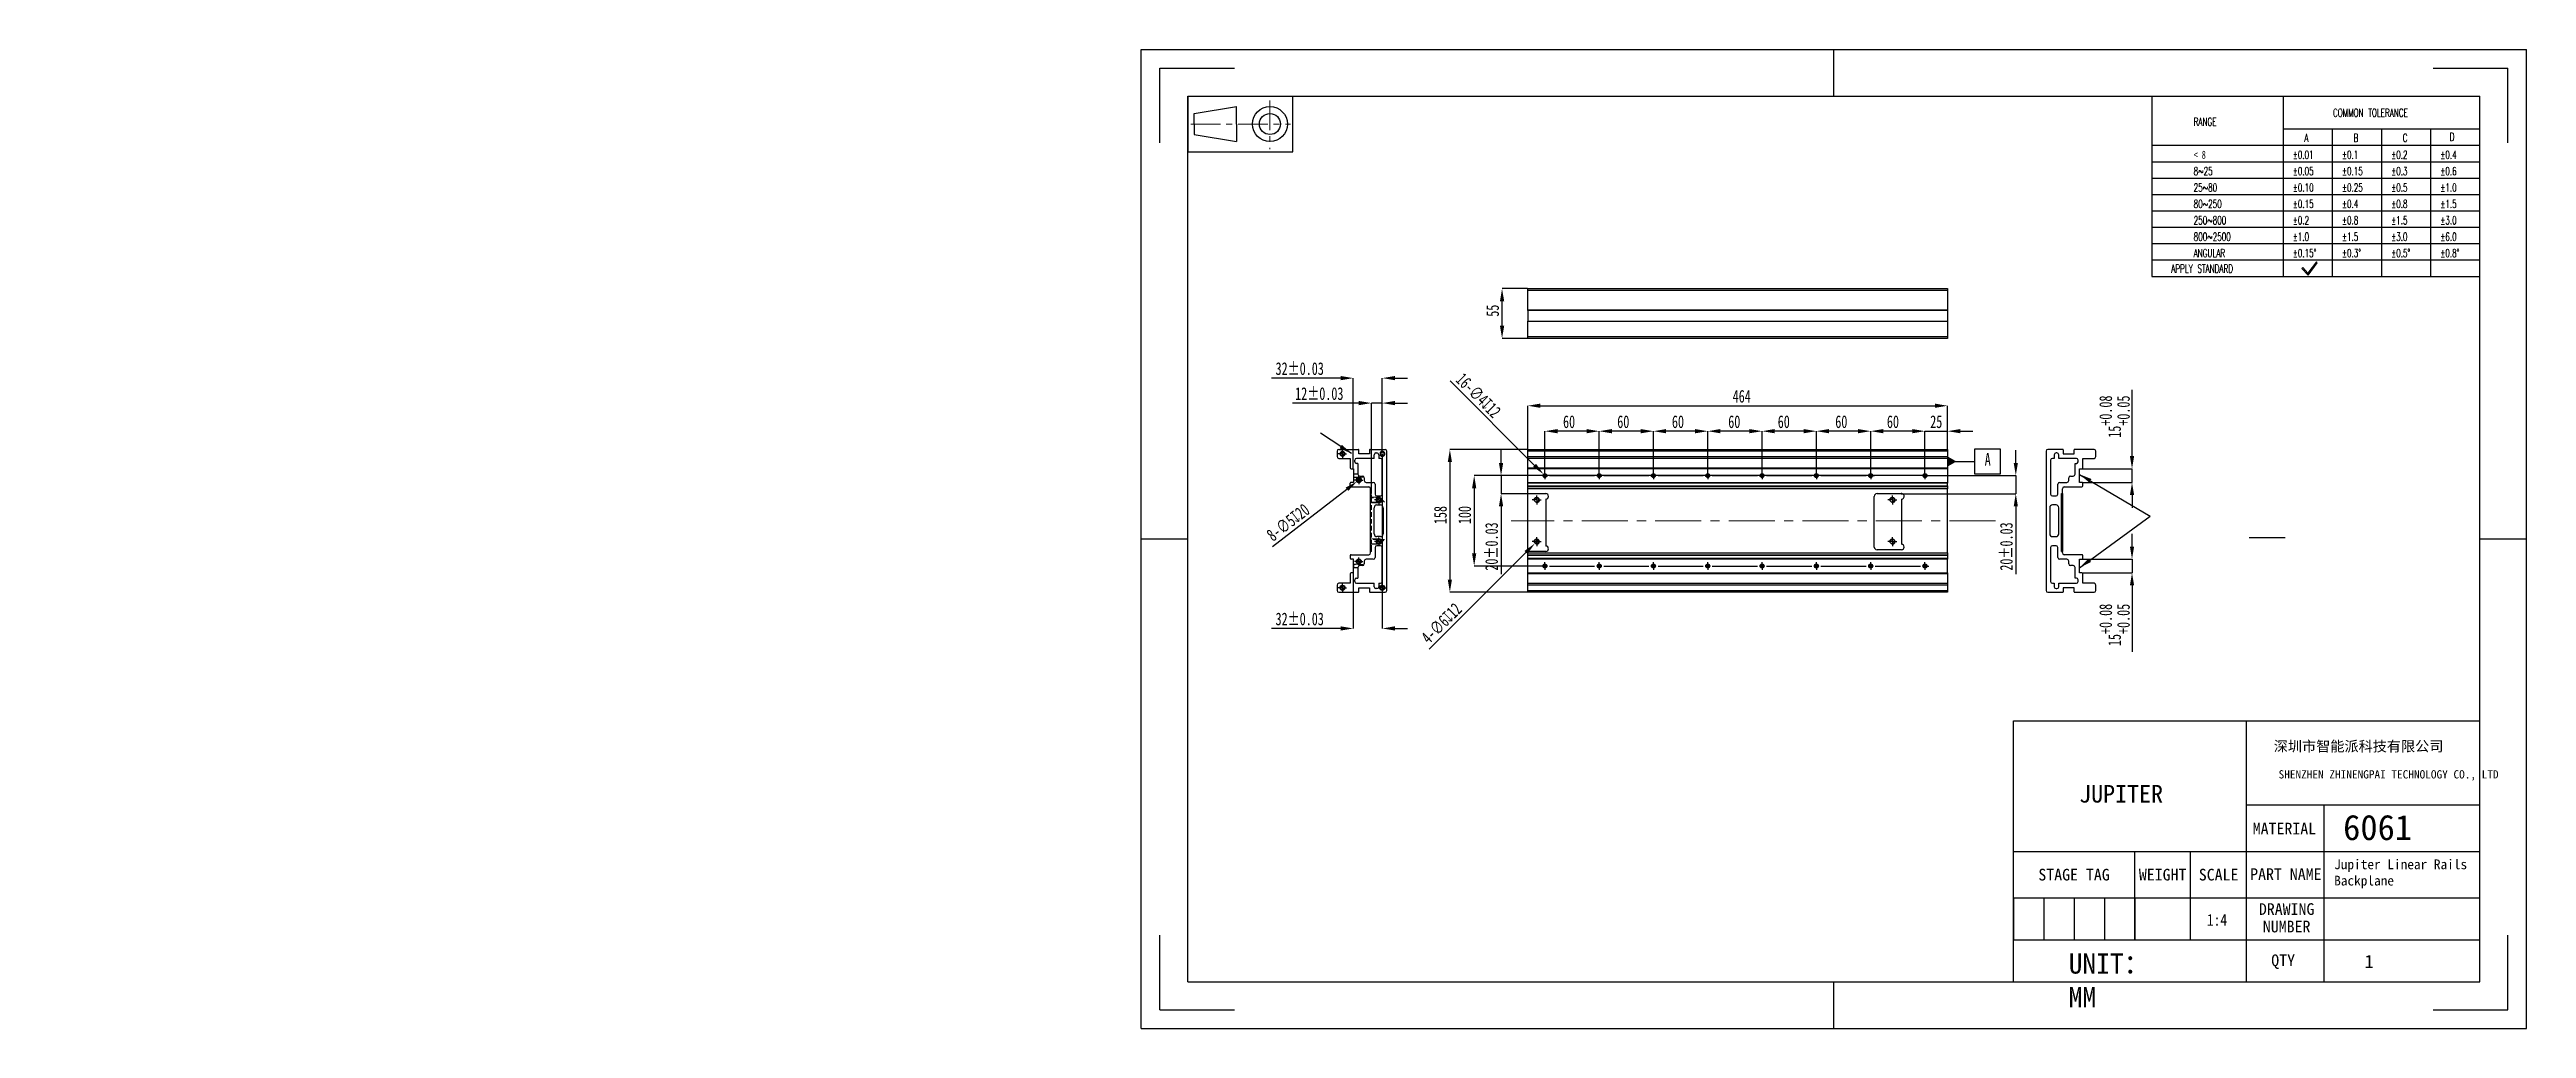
# Model space of a CAD drawing. Header units: millimetres. Extents: x 107 to 791, y -17 to 253.
import ezdxf

# ---------------------------------------------------------------- set-up
doc = ezdxf.new("R2010")
doc.units = ezdxf.units.MM
doc.header["$PDSIZE"] = -1
for name, pattern in [('CENTER', [10.16, 6.35, -1.27, 1.27, -1.27]), ('CENTERX2', [20.32, 12.7, -2.54, 2.54, -2.54]), ('HIDDEN', [1.905, 1.27, -0.635])]:
    doc.linetypes.add(name, pattern=pattern)
doc.layers.add('DEFAULT_1', color=7, linetype='CENTER', lineweight=18)
doc.layers.add('尺寸线层', color=3, linetype='Continuous', lineweight=18)
doc.layers.add('SLD-0', color=179, linetype='Continuous')
doc.layers.add('图框', color=7, linetype='Continuous')
doc.styles.add('SLDTEXTSTYLE4', font='TXT', dxfattribs={"width": 0.65, "bigfont": 'bigfont'})
doc.styles.add('SLDTEXTSTYLE5', font='TXT', dxfattribs={"width": 0.7})
doc.styles.add('TEXTSTYLE_2', font='')
doc.styles.add('TEXTSTYLE_3', font='')
doc.styles.get('TEXTSTYLE_2').set_extended_font_data('宋体')
doc.styles.get('TEXTSTYLE_3').set_extended_font_data('宋体')
doc.dimstyles.new('SLDDIMSTYLE0', dxfattribs={"dimtxt": 3.5, "dimasz": 3.5, "dimexe": 0, "dimexo": 0.0625, "dimgap": 0.875, "dimtad": 1, "dimlfac": 4, "dimrnd": 1e-09, "dimzin": 12, "dimdsep": 46, "dimtxsty": 'SLDTEXTSTYLE5', "dimsah": 1, "dimcen": 0.09, "dimadec": 0, "dimazin": 3, "dimtfac": 1, "dimtofl": 0, "dimtmove": 0, "dimatfit": 3, "dimfxl": 1, "dimfrac": 2, "dimtolj": 1, "dimtzin": 12, "dimarcsym": 0})
doc.dimstyles.new('SLDDIMSTYLE1', dxfattribs={"dimtxt": 3.5, "dimasz": 3.5, "dimexe": 0, "dimexo": 0.0625, "dimgap": 0.875, "dimtad": 1, "dimlfac": 4, "dimrnd": 1e-09, "dimzin": 12, "dimdsep": 46, "dimtxsty": 'SLDTEXTSTYLE5', "dimsah": 1, "dimcen": 0.09, "dimadec": 0, "dimazin": 3, "dimtfac": 1, "dimtmove": 0, "dimatfit": 0, "dimfxl": 1, "dimfrac": 2, "dimtolj": 1, "dimtzin": 12, "dimarcsym": 0})
doc.dimstyles.new('SLDDIMSTYLE2', dxfattribs={"dimtxt": 3.5, "dimasz": 3.5, "dimexe": 0, "dimexo": 0.0625, "dimgap": 0.875, "dimtad": 1, "dimlfac": 4, "dimrnd": 1e-09, "dimzin": 12, "dimdsep": 46, "dimtxsty": 'SLDTEXTSTYLE5', "dimblk1": 'NONE', "dimsah": 1, "dimcen": 0, "dimadec": 0, "dimazin": 3, "dimtfac": 1, "dimtmove": 0, "dimatfit": 3, "dimldrblk": 'NONE', "dimfxl": 1, "dimfrac": 2, "dimtolj": 1, "dimtzin": 12, "dimarcsym": 0})
doc.dimstyles.new('SLDDIMSTYLE3', dxfattribs={"dimtxt": 3.5, "dimasz": 3.5, "dimexe": 0, "dimexo": 0.0625, "dimgap": 0.875, "dimtad": 1, "dimlfac": 4, "dimrnd": 1e-09, "dimzin": 12, "dimdsep": 46, "dimtxsty": 'SLDTEXTSTYLE5', "dimsah": 1, "dimcen": 0.09, "dimadec": 0, "dimazin": 3, "dimtol": 1, "dimtp": 0.03, "dimtm": 0.03, "dimtfac": 1, "dimtmove": 0, "dimatfit": 0, "dimfxl": 1, "dimfrac": 2, "dimtolj": 1, "dimarcsym": 0})
doc.dimstyles.new('SLDDIMSTYLE4', dxfattribs={"dimtxt": 3.5, "dimasz": 3.5, "dimexe": 0, "dimexo": 0.0625, "dimgap": 0.875, "dimtad": 1, "dimlfac": 4, "dimrnd": 1e-09, "dimzin": 12, "dimdsep": 46, "dimtxsty": 'SLDTEXTSTYLE5', "dimsah": 1, "dimcen": 0.09, "dimadec": 0, "dimazin": 3, "dimtol": 1, "dimtp": 0.03, "dimtm": 0.03, "dimtfac": 1, "dimtofl": 0, "dimtmove": 0, "dimatfit": 3, "dimfxl": 1, "dimfrac": 2, "dimtolj": 1, "dimarcsym": 0})
doc.dimstyles.new('SLDDIMSTYLE6', dxfattribs={"dimtxt": 0.18, "dimasz": 3.5, "dimexe": 0, "dimexo": 0.0625, "dimgap": 0, "dimtad": 0, "dimtih": 1, "dimtoh": 1, "dimdec": 0, "dimrnd": 1e-09, "dimzin": 0, "dimdsep": 46, "dimtxsty": 'Standard', "dimsah": 1, "dimcen": 0.09, "dimadec": 0, "dimazin": 0, "dimtfac": 3.5, "dimtdec": 0, "dimtofl": 0, "dimtmove": 0, "dimatfit": 3, "dimfxl": 1, "dimfrac": 2, "dimtolj": 1, "dimtzin": 0, "dimarcsym": 0})
doc.dimstyles.new('SLDDIMSTYLE7', dxfattribs={"dimtxt": 3.5, "dimasz": 3.5, "dimexe": 0, "dimexo": 0.0625, "dimgap": 0.875, "dimtad": 1, "dimlfac": 4, "dimrnd": 1e-09, "dimzin": 12, "dimdsep": 46, "dimtxsty": 'SLDTEXTSTYLE5', "dimsah": 1, "dimcen": 0.09, "dimadec": 0, "dimazin": 3, "dimtol": 1, "dimtp": 0.08, "dimtm": -0.05, "dimtfac": 1, "dimtmove": 0, "dimatfit": 0, "dimfxl": 1, "dimfrac": 2, "dimtolj": 1, "dimarcsym": 0})

msp = doc.modelspace()

# ---------------------------------------------------------------- texts
at = {"attachment_point": 1}
for s, insert, char_height, width, style in [('RANGE', (699.2132, 234.419), 2.24599, 22.059425, 'SLDTEXTSTYLE4'), ('COMMON TOLERANCE', (737.7052, 236.9198), 2.245988, 73.941758, 'SLDTEXTSTYLE4'), ('A', (729.8057, 229.9752), 2.246, 3.245004, 'SLDTEXTSTYLE4'), ('B', (743.3916, 229.9752), 2.246, 3.193122, 'SLDTEXTSTYLE4'), ('C', (756.9775, 229.9752), 2.246, 3.230854, 'SLDTEXTSTYLE4'), ('D', (769.9615, 230.2801), 2.246, 3.193122, 'SLDTEXTSTYLE4'), ('< 8', (699.2132, 225.3056), 2.24599, 10.779397, 'SLDTEXTSTYLE5'), ('8~25', (699.2132, 220.777), 2.24599, 17.394731, 'SLDTEXTSTYLE4'), ('%%P0.01', (726.6102, 225.3056), 2.24599, 15.725063, 'SLDTEXTSTYLE4'), ('%%P0.05', (726.6102, 220.777), 2.24599, 17.347565, 'SLDTEXTSTYLE4'), ('%%P0.1', (740.1961, 225.3056), 2.24599, 11.791439, 'SLDTEXTSTYLE4'), ('%%P0.15', (740.1961, 220.777), 2.24599, 16.559897, 'SLDTEXTSTYLE4'), ('%%P0.2', (753.782, 225.3056), 2.24599, 13.413941, 'SLDTEXTSTYLE4'), ('%%P0.3', (753.782, 220.777), 2.24599, 13.413941, 'SLDTEXTSTYLE4'), ('%%P0.4', (767.3679, 225.3056), 2.24599, 13.362059, 'SLDTEXTSTYLE4'), ('%%P0.6', (767.3679, 220.777), 2.24599, 13.413941, 'SLDTEXTSTYLE4'), ('25~80', (699.2132, 216.2483), 2.24599, 21.328355, 'SLDTEXTSTYLE4'), ('%%P0.10', (726.6102, 216.2483), 2.24599, 15.776946, 'SLDTEXTSTYLE4'), ('%%P0.25', (740.1961, 216.2483), 2.24599, 18.130517, 'SLDTEXTSTYLE4'), ('%%P0.5', (753.782, 216.2483), 2.24599, 13.413941, 'SLDTEXTSTYLE4'), ('%%P1.0', (767.3679, 216.2483), 2.24599, 11.843322, 'SLDTEXTSTYLE4'), ('80~250', (699.2132, 211.7197), 2.24599, 25.26198, 'SLDTEXTSTYLE4'), ('250~800', (699.2132, 207.1911), 2.24599, 29.195604, 'SLDTEXTSTYLE4'), ('%%P0.15', (726.6102, 211.7197), 2.24599, 16.559897, 'SLDTEXTSTYLE4'), ('%%P0.2', (726.6102, 207.1911), 2.24599, 13.413941, 'SLDTEXTSTYLE4'), ('%%P0.4', (740.1961, 211.7197), 2.24599, 13.362059, 'SLDTEXTSTYLE4'), ('%%P0.8', (740.1961, 207.1911), 2.24599, 13.413941, 'SLDTEXTSTYLE4'), ('%%P0.8', (753.782, 211.7197), 2.24599, 13.413941, 'SLDTEXTSTYLE4'), ('%%P1.5', (753.782, 207.1911), 2.24599, 12.626273, 'SLDTEXTSTYLE4'), ('%%P1.5', (767.3679, 211.7197), 2.24599, 12.626273, 'SLDTEXTSTYLE4'), ('%%P3.0', (767.3679, 207.1911), 2.24599, 13.413941, 'SLDTEXTSTYLE4'), ('800~2500', (699.2132, 202.6624), 2.24599, 33.129228, 'SLDTEXTSTYLE4'), ('%%P1.0', (726.6102, 202.6624), 2.24599, 11.843322, 'SLDTEXTSTYLE4'), ('%%P1.5', (740.1961, 202.6624), 2.24599, 12.626273, 'SLDTEXTSTYLE4'), ('%%P3.0', (753.782, 202.6624), 2.24599, 13.413941, 'SLDTEXTSTYLE4'), ('%%P6.0', (767.3679, 202.6624), 2.24599, 13.413941, 'SLDTEXTSTYLE4'), ('APPLY STANDARD', (693.0195, 193.8355), 2.245988, 64.560488, 'SLDTEXTSTYLE4'), ('ANGULAR', (699.2132, 198.1338), 2.24599, 31.544458, 'SLDTEXTSTYLE4'), ('%%P0.15%%D', (726.6102, 198.1338), 2.24599, 19.72472, 'SLDTEXTSTYLE4'), ('%%P0.3%%D', (740.1961, 198.1338), 2.24599, 16.578764, 'SLDTEXTSTYLE4'), ('%%P0.5%%D', (753.782, 198.1338), 2.24599, 16.578764, 'SLDTEXTSTYLE4'), ('%%P0.8%%D', (767.3679, 198.1338), 2.24599, 16.578764, 'SLDTEXTSTYLE4')]:
    msp.add_mtext(s, dxfattribs=dict(at, insert=insert, char_height=char_height, width=width, style=style))
at = {"color": 7, "linetype": 'Continuous', "insert": (744.7791, 62.1335), "char_height": 2.863908, "width": 67.948212, "attachment_point": 2, "style": 'TEXTSTYLE_2'}
msp.add_mtext('深圳市智能派科技有限公司', dxfattribs=at)
at = {"color": 7, "linetype": 'Continuous', "attachment_point": 2, "line_spacing_factor": 0.9, "style": 'TEXTSTYLE_3'}
for s, insert, char_height, width in [('MATERIAL\\P ', (724.2925, 39.5518), 3.22125, 46.564858), ('STAGE TAG ', (666.1675, 26.8202), 3.22125, 38.956975), ('WEIGHT', (690.6489, 26.8202), 3.22125, 14.155877), ('SCALE', (706.1109, 26.8202), 3.22125, 14.155877), ('PART NAME', (724.6854, 26.9669), 3.22125, 26.988478), ('DRAWING NUMBER', (724.9004, 17.3124), 3.221249, 26.988478), ('QTY', (723.9354, 3.1597), 3.22125, 35.955609)]:
    msp.add_mtext(s, dxfattribs=dict(at, insert=insert, char_height=char_height, width=width))
at = {"insert": (702.8676, 11.0405), "char_height": 3.221249, "width": 7.721333, "attachment_point": 7}
msp.add_mtext('{\\W0.85;1:4}', dxfattribs=at)
at = {"layer": '尺寸线层', "attachment_point": 1}
for s, insert, char_height, width in [('JUPITER', (667.5697, 49.9984), 4.86705, 39.720383), ('SHENZHEN ZHINENGPAI TECHNOLOGY CO., LTD', (722.672, 54.0802), 2.291127, 64.826518), ('6061', (740.5105, 41.7571), 7, 24.852625), ('UNIT：MM', (664.684, 3.4327), 5.58849, 21.662244)]:
    msp.add_mtext(s, dxfattribs=dict(at, insert=insert, char_height=char_height, width=width))
at = {"layer": '尺寸线层', "linetype": 'CENTERX2', "insert": (738.0301, 29.4146), "char_height": 3.6, "width": 45.60353, "attachment_point": 1}
msp.add_mtext('{\\H0.75x;Jupiter Linear Rails Backplane}', dxfattribs=at)
at = {"layer": '尺寸线层', "ltscale": 0.2, "insert": (746.4323, 3.0495), "char_height": 3.6503, "width": 21.892878, "attachment_point": 1}
msp.add_mtext('1\\P\\P', dxfattribs=at)

# ---------------------------------------------------------------- blocks, each defined once
blk = doc.blocks.new('_D')
at = {"layer": 'Defpoints', "color": 0, "transparency": 16777216}
for p in [(631.24, 154.81), (515.24, 142.76), (631.24, 142.76)]:
    blk.add_point(p, dxfattribs=at)
at = {"layer": 'SLD-0', "color": 0, "lineweight": -2, "transparency": 16777216}
for p, q in [((515.24, 142.83), (515.24, 154.81)), ((518.74, 154.81), (627.74, 154.81)), ((631.24, 142.83), (631.24, 154.81))]:
    blk.add_line(p, q, dxfattribs=at)
at = {"layer": 'SLD-0', "color": 0, "transparency": 16777216}
for points in [[(518.74, 155.4), (518.74, 154.23), (515.24, 154.81)], [(627.74, 155.4), (627.74, 154.23), (631.24, 154.81)]]:
    blk.add_solid(points, dxfattribs=at)
at = {"layer": 'SLD-0', "color": 0, "transparency": 16777216, "insert": (574.37, 159.19), "char_height": 3.5, "attachment_point": 2, "style": 'SLDTEXTSTYLE5'}
blk.add_mtext('\\A1;464', dxfattribs=at)
blk = doc.blocks.new('_D_1')
at = {"layer": 'Defpoints', "color": 0, "transparency": 16777216}
for p in [(515.24, 142.76), (493.74, 103.26), (515.24, 103.26)]:
    blk.add_point(p, dxfattribs=at)
at = {"layer": 'SLD-0', "color": 0, "lineweight": -2, "transparency": 16777216}
for p, q in [((515.18, 142.76), (493.74, 142.76)), ((493.74, 139.26), (493.74, 106.76)), ((515.18, 103.26), (493.74, 103.26))]:
    blk.add_line(p, q, dxfattribs=at)
at = {"layer": 'SLD-0', "color": 0, "transparency": 16777216}
for points in [[(493.16, 139.26), (494.32, 139.26), (493.74, 142.76)], [(493.16, 106.76), (494.32, 106.76), (493.74, 103.26)]]:
    blk.add_solid(points, dxfattribs=at)
at = {"layer": 'SLD-0', "color": 0, "transparency": 16777216, "insert": (489.36, 124.6), "char_height": 3.5, "attachment_point": 2, "rotation": 90, "style": 'SLDTEXTSTYLE5'}
blk.add_mtext('\\A1;158', dxfattribs=at)
blk = doc.blocks.new('_D_2')
at = {"layer": 'Defpoints', "color": 0, "transparency": 16777216}
for p in [(631.24, 147.78), (631.24, 142.76), (624.99, 135.51)]:
    blk.add_point(p, dxfattribs=at)
at = {"layer": 'SLD-0', "color": 0, "lineweight": -2, "transparency": 16777216}
for p, q in [((621.49, 147.78), (617.99, 147.78)), ((624.99, 135.58), (624.99, 147.78)), ((624.99, 147.78), (631.24, 147.78)), ((631.24, 142.83), (631.24, 147.78)), ((634.74, 147.78), (638.24, 147.78))]:
    blk.add_line(p, q, dxfattribs=at)
at = {"layer": 'SLD-0', "color": 0, "transparency": 16777216}
for points in [[(621.49, 148.37), (621.49, 147.2), (624.99, 147.78)], [(634.74, 148.37), (634.74, 147.2), (631.24, 147.78)]]:
    blk.add_solid(points, dxfattribs=at)
at = {"layer": 'SLD-0', "color": 0, "transparency": 16777216, "insert": (628.11, 152.16), "char_height": 3.5, "attachment_point": 2, "style": 'SLDTEXTSTYLE5'}
blk.add_mtext('\\A1;25', dxfattribs=at)
blk = doc.blocks.new('_D_3')
at = {"layer": 'Defpoints', "color": 0, "transparency": 16777216}
for p in [(609.99, 147.78), (609.99, 135.51), (624.99, 135.51)]:
    blk.add_point(p, dxfattribs=at)
at = {"layer": 'SLD-0', "color": 0, "lineweight": -2, "transparency": 16777216}
for p, q in [((609.99, 135.58), (609.99, 147.78)), ((621.49, 147.78), (613.49, 147.78)), ((624.99, 135.58), (624.99, 147.78))]:
    blk.add_line(p, q, dxfattribs=at)
at = {"layer": 'SLD-0', "color": 0, "transparency": 16777216}
for points in [[(613.49, 148.37), (613.49, 147.2), (609.99, 147.78)], [(621.49, 148.37), (621.49, 147.2), (624.99, 147.78)]]:
    blk.add_solid(points, dxfattribs=at)
at = {"layer": 'SLD-0', "color": 0, "transparency": 16777216, "insert": (616.14, 152.16), "char_height": 3.5, "attachment_point": 2, "style": 'SLDTEXTSTYLE5'}
blk.add_mtext('\\A1;60', dxfattribs=at)
blk = doc.blocks.new('_D_4')
at = {"layer": 'Defpoints', "color": 0, "transparency": 16777216}
for p in [(594.99, 147.78), (594.99, 135.51), (609.99, 135.51)]:
    blk.add_point(p, dxfattribs=at)
at = {"layer": 'SLD-0', "color": 0, "lineweight": -2, "transparency": 16777216}
for p, q in [((594.99, 135.58), (594.99, 147.78)), ((606.49, 147.78), (598.49, 147.78)), ((609.99, 135.58), (609.99, 147.78))]:
    blk.add_line(p, q, dxfattribs=at)
at = {"layer": 'SLD-0', "color": 0, "transparency": 16777216}
for points in [[(598.49, 148.37), (598.49, 147.2), (594.99, 147.78)], [(606.49, 148.37), (606.49, 147.2), (609.99, 147.78)]]:
    blk.add_solid(points, dxfattribs=at)
at = {"layer": 'SLD-0', "color": 0, "transparency": 16777216, "insert": (601.88, 152.16), "char_height": 3.5, "attachment_point": 2, "style": 'SLDTEXTSTYLE5'}
blk.add_mtext('\\A1;60', dxfattribs=at)
blk = doc.blocks.new('_D_5')
at = {"layer": 'Defpoints', "color": 0, "transparency": 16777216}
for p in [(579.99, 147.78), (579.99, 135.51), (594.99, 135.51)]:
    blk.add_point(p, dxfattribs=at)
at = {"layer": 'SLD-0', "color": 0, "lineweight": -2, "transparency": 16777216}
for p, q in [((579.99, 135.58), (579.99, 147.78)), ((591.49, 147.78), (583.49, 147.78)), ((594.99, 135.58), (594.99, 147.78))]:
    blk.add_line(p, q, dxfattribs=at)
at = {"layer": 'SLD-0', "color": 0, "transparency": 16777216}
for points in [[(583.49, 148.37), (583.49, 147.2), (579.99, 147.78)], [(591.49, 148.37), (591.49, 147.2), (594.99, 147.78)]]:
    blk.add_solid(points, dxfattribs=at)
at = {"layer": 'SLD-0', "color": 0, "transparency": 16777216, "insert": (585.98, 152.16), "char_height": 3.5, "attachment_point": 2, "style": 'SLDTEXTSTYLE5'}
blk.add_mtext('\\A1;60', dxfattribs=at)
blk = doc.blocks.new('_D_6')
at = {"layer": 'Defpoints', "color": 0, "transparency": 16777216}
for p in [(564.99, 147.78), (564.99, 135.51), (579.99, 135.51)]:
    blk.add_point(p, dxfattribs=at)
at = {"layer": 'SLD-0', "color": 0, "lineweight": -2, "transparency": 16777216}
for p, q in [((564.99, 135.58), (564.99, 147.78)), ((576.49, 147.78), (568.49, 147.78)), ((579.99, 135.58), (579.99, 147.78))]:
    blk.add_line(p, q, dxfattribs=at)
at = {"layer": 'SLD-0', "color": 0, "transparency": 16777216}
for points in [[(568.49, 148.37), (568.49, 147.2), (564.99, 147.78)], [(576.49, 148.37), (576.49, 147.2), (579.99, 147.78)]]:
    blk.add_solid(points, dxfattribs=at)
at = {"layer": 'SLD-0', "color": 0, "transparency": 16777216, "insert": (572.31, 152.16), "char_height": 3.5, "attachment_point": 2, "style": 'SLDTEXTSTYLE5'}
blk.add_mtext('\\A1;60', dxfattribs=at)
blk = doc.blocks.new('_D_7')
at = {"layer": 'Defpoints', "color": 0, "transparency": 16777216}
for p in [(549.99, 147.78), (549.99, 135.51), (564.99, 135.51)]:
    blk.add_point(p, dxfattribs=at)
at = {"layer": 'SLD-0', "color": 0, "lineweight": -2, "transparency": 16777216}
for p, q in [((549.99, 135.58), (549.99, 147.78)), ((561.49, 147.78), (553.49, 147.78)), ((564.99, 135.58), (564.99, 147.78))]:
    blk.add_line(p, q, dxfattribs=at)
at = {"layer": 'SLD-0', "color": 0, "transparency": 16777216}
for points in [[(553.49, 148.37), (553.49, 147.2), (549.99, 147.78)], [(561.49, 148.37), (561.49, 147.2), (564.99, 147.78)]]:
    blk.add_solid(points, dxfattribs=at)
at = {"layer": 'SLD-0', "color": 0, "transparency": 16777216, "insert": (556.75, 152.16), "char_height": 3.5, "attachment_point": 2, "style": 'SLDTEXTSTYLE5'}
blk.add_mtext('\\A1;60', dxfattribs=at)
blk = doc.blocks.new('_D_8')
at = {"layer": 'Defpoints', "color": 0, "transparency": 16777216}
for p in [(534.99, 147.78), (534.99, 136.55), (549.99, 135.51)]:
    blk.add_point(p, dxfattribs=at)
at = {"layer": 'SLD-0', "color": 0, "lineweight": -2, "transparency": 16777216}
for p, q in [((534.99, 136.61), (534.99, 147.78)), ((546.49, 147.78), (538.49, 147.78)), ((549.99, 135.58), (549.99, 147.78))]:
    blk.add_line(p, q, dxfattribs=at)
at = {"layer": 'SLD-0', "color": 0, "transparency": 16777216}
for points in [[(538.49, 148.37), (538.49, 147.2), (534.99, 147.78)], [(546.49, 148.37), (546.49, 147.2), (549.99, 147.78)]]:
    blk.add_solid(points, dxfattribs=at)
at = {"layer": 'SLD-0', "color": 0, "transparency": 16777216, "insert": (541.65, 152.16), "char_height": 3.5, "attachment_point": 2, "style": 'SLDTEXTSTYLE5'}
blk.add_mtext('\\A1;60', dxfattribs=at)
blk = doc.blocks.new('_D_9')
at = {"layer": 'Defpoints', "color": 0, "transparency": 16777216}
for p in [(519.99, 147.78), (519.99, 135.51), (534.99, 135.51)]:
    blk.add_point(p, dxfattribs=at)
at = {"layer": 'SLD-0', "color": 0, "lineweight": -2, "transparency": 16777216}
for p, q in [((519.99, 135.58), (519.99, 147.78)), ((531.49, 147.78), (523.49, 147.78)), ((534.99, 135.58), (534.99, 147.78))]:
    blk.add_line(p, q, dxfattribs=at)
at = {"layer": 'SLD-0', "color": 0, "transparency": 16777216}
for points in [[(523.49, 148.37), (523.49, 147.2), (519.99, 147.78)], [(531.49, 148.37), (531.49, 147.2), (534.99, 147.78)]]:
    blk.add_solid(points, dxfattribs=at)
at = {"layer": 'SLD-0', "color": 0, "transparency": 16777216, "insert": (526.67, 152.16), "char_height": 3.5, "attachment_point": 2, "style": 'SLDTEXTSTYLE5'}
blk.add_mtext('\\A1;60', dxfattribs=at)
blk = doc.blocks.new('_D_10')
at = {"layer": 'Defpoints', "color": 0, "transparency": 16777216}
for p in [(519.99, 135.51), (500.46, 110.51), (519.99, 110.51)]:
    blk.add_point(p, dxfattribs=at)
at = {"layer": 'SLD-0', "color": 0, "lineweight": -2, "transparency": 16777216}
for p, q in [((519.93, 135.51), (500.46, 135.51)), ((500.46, 132.01), (500.46, 114.01)), ((519.93, 110.51), (500.46, 110.51))]:
    blk.add_line(p, q, dxfattribs=at)
at = {"layer": 'SLD-0', "color": 0, "transparency": 16777216}
for points in [[(499.87, 132.01), (501.04, 132.01), (500.46, 135.51)], [(499.87, 114.01), (501.04, 114.01), (500.46, 110.51)]]:
    blk.add_solid(points, dxfattribs=at)
at = {"layer": 'SLD-0', "color": 0, "transparency": 16777216, "insert": (496.08, 124.6), "char_height": 3.5, "attachment_point": 2, "rotation": 90, "style": 'SLDTEXTSTYLE5'}
blk.add_mtext('\\A1;100', dxfattribs=at)
blk = doc.blocks.new('_D_11')
at = {"layer": 'Defpoints', "color": 0, "transparency": 16777216}
for p in [(519.64, 135.87), (520.34, 135.16)]:
    blk.add_point(p, dxfattribs=at)
at = {"layer": 'SLD-0', "color": 0, "lineweight": -2, "transparency": 16777216}
for p, q in [((493.84, 161.67), (517.16, 138.34)), ((520.34, 135.16), (519.64, 135.87))]:
    blk.add_line(p, q, dxfattribs=at)
at = {"layer": 'SLD-0', "color": 0, "transparency": 16777216}
blk.add_solid([(517.57, 138.75), (516.75, 137.93), (519.64, 135.87)], dxfattribs=at)
at = {"layer": 'SLD-0', "color": 0, "transparency": 16777216, "insert": (497.6, 164.19), "char_height": 3.5, "attachment_point": 1, "rotation": 315, "style": 'SLDTEXTSTYLE5'}
blk.add_mtext('\\A1;16-∅4{\\fGDT;x}12', dxfattribs=at)
blk = doc.blocks.new('_NONE')
blk = doc.blocks.new('_D_12')
at = {"layer": 'Defpoints', "color": 0, "transparency": 16777216}
for p in [(517.21, 116.73), (518.27, 117.79)]:
    blk.add_point(p, dxfattribs=at)
at = {"layer": 'SLD-0', "color": 0, "lineweight": -2, "transparency": 16777216}
for p, q in [((518.27, 117.79), (517.21, 116.73)), ((487.98, 87.51), (514.73, 114.26))]:
    blk.add_line(p, q, dxfattribs=at)
at = {"layer": 'SLD-0', "color": 0, "transparency": 16777216}
blk.add_solid([(514.32, 114.67), (515.15, 113.85), (517.21, 116.73)], dxfattribs=at)
at = {"layer": 'SLD-0', "color": 0, "transparency": 16777216, "insert": (485.45, 91.27), "char_height": 3.5, "attachment_point": 1, "rotation": 45, "style": 'SLDTEXTSTYLE5'}
blk.add_mtext('\\A1;4-∅6{\\fGDT;x}12', dxfattribs=at)
blk = doc.blocks.new('_D_13')
at = {"layer": 'Defpoints', "color": 0, "transparency": 16777216}
for p in [(618.39, 130.51), (624.99, 135.51), (650.08, 135.51)]:
    blk.add_point(p, dxfattribs=at)
at = {"layer": 'SLD-0', "color": 0, "lineweight": -2, "transparency": 16777216}
for p, q in [((650.08, 139.01), (650.08, 142.51)), ((618.45, 130.51), (650.08, 130.51)), ((625.05, 135.51), (650.08, 135.51)), ((650.08, 135.51), (650.08, 130.51)), ((650.08, 127.01), (650.08, 108.29))]:
    blk.add_line(p, q, dxfattribs=at)
at = {"layer": 'SLD-0', "color": 0, "transparency": 16777216}
for points in [[(649.5, 139.01), (650.66, 139.01), (650.08, 135.51)], [(649.5, 127.01), (650.66, 127.01), (650.08, 130.51)]]:
    blk.add_solid(points, dxfattribs=at)
at = {"layer": 'SLD-0', "color": 0, "transparency": 16777216, "insert": (645.71, 115.9), "char_height": 3.5, "attachment_point": 2, "rotation": 90, "style": 'SLDTEXTSTYLE5'}
blk.add_mtext('\\A1;20±0.03', dxfattribs=at)
blk = doc.blocks.new('_D_14')
at = {"layer": 'Defpoints', "color": 0, "transparency": 16777216}
for p in [(507.88, 130.51), (515.24, 130.51), (624.99, 135.51)]:
    blk.add_point(p, dxfattribs=at)
at = {"layer": 'SLD-0', "color": 0, "lineweight": -2, "transparency": 16777216}
for p, q in [((507.88, 139.01), (507.88, 142.51)), ((624.93, 135.51), (507.88, 135.51)), ((507.88, 135.51), (507.88, 130.51)), ((515.18, 130.51), (507.88, 130.51)), ((507.88, 127.01), (507.88, 108.29))]:
    blk.add_line(p, q, dxfattribs=at)
at = {"layer": 'SLD-0', "color": 0, "transparency": 16777216}
for points in [[(507.3, 139.01), (508.47, 139.01), (507.88, 135.51)], [(507.3, 127.01), (508.47, 127.01), (507.88, 130.51)]]:
    blk.add_solid(points, dxfattribs=at)
at = {"layer": 'SLD-0', "color": 0, "transparency": 16777216, "insert": (503.51, 115.9), "char_height": 3.5, "attachment_point": 2, "rotation": 90, "style": 'SLDTEXTSTYLE5'}
blk.add_mtext('\\A1;20±0.03', dxfattribs=at)
blk = doc.blocks.new('SW_CENTERMARKSYMBOL_0')
at = {"layer": 'SLD-0', "color": 0}
for p, q in [((-0.625, 25), (-1.0375, 25)), ((0, 25), (-0.625, 25)), ((0, 25.625), (0, 26.0375)), ((0, 25), (0, 25.625)), ((0, 25), (0, 24.375)), ((0, 25), (0.625, 25)), ((0, 24.375), (0, 23.9625)), ((1.25, 25), (13.75, 25)), ((15, 25), (14.375, 25)), ((15, 25.625), (15, 26.0375)), ((15, 25), (15, 25.625)), ((15, 25), (15, 24.375)), ((15, 25), (15.625, 25)), ((15, 24.375), (15, 23.9625)), ((16.25, 25), (28.75, 25)), ((30, 25), (29.375, 25)), ((30, 25.625), (30, 26.0375)), ((30, 25), (30, 25.625)), ((30, 25), (30, 24.375)), ((30, 25), (30.625, 25)), ((30, 24.375), (30, 23.9625)), ((31.25, 25), (43.75, 25)), ((45, 25), (44.375, 25)), ((45, 25.625), (45, 26.0375)), ((45, 25), (45, 25.625)), ((45, 25), (45, 24.375)), ((45, 25), (45.625, 25)), ((45, 24.375), (45, 23.9625)), ((46.25, 25), (58.75, 25)), ((60, 25), (59.375, 25)), ((60, 25.625), (60, 26.0375)), ((60, 25), (60, 25.625)), ((60, 25), (60, 24.375)), ((60, 25), (60.625, 25)), ((60, 24.375), (60, 23.9625)), ((61.25, 25), (73.75, 25)), ((75, 25), (74.375, 25)), ((75, 25.625), (75, 26.0375)), ((75, 25), (75, 25.625)), ((75, 25), (75, 24.375)), ((75, 25), (75.625, 25)), ((75, 24.375), (75, 23.9625)), ((76.25, 25), (88.75, 25)), ((90, 25), (89.375, 25)), ((90, 25.625), (90, 26.0375)), ((90, 25), (90, 25.625)), ((90, 25), (90, 24.375)), ((90, 25), (90.625, 25)), ((90, 24.375), (90, 23.9625)), ((90.625, 25), (91.0375, 25)), ((104.375, 25), (103.9625, 25)), ((105, 25), (104.375, 25)), ((105, 25.625), (105, 26.0375)), ((105, 25), (105, 25.625)), ((105, 25), (105, 24.375)), ((105, 25), (105.625, 25)), ((105, 24.375), (105, 23.9625)), ((105.625, 25), (106.0375, 25)), ((-0.625, 0), (-1.0375, 0)), ((0, 0), (-0.625, 0)), ((0, 0.625), (0, 1.0375)), ((0, 0), (0, 0.625)), ((0, 0), (0, -0.625)), ((0, 0), (0.625, 0)), ((1.25, 0), (13.75, 0)), ((15, 0), (14.375, 0)), ((15, 0.625), (15, 1.0375)), ((15, 0), (15, 0.625)), ((15, 0), (15, -0.625)), ((15, 0), (15.625, 0)), ((16.25, 0), (28.75, 0)), ((30, 0), (29.375, 0)), ((30, 0.625), (30, 1.0375)), ((30, 0), (30, 0.625)), ((30, 0), (30, -0.625)), ((30, 0), (30.625, 0)), ((31.25, 0), (43.75, 0)), ((45, 0), (44.375, 0)), ((45, 0.625), (45, 1.0375)), ((45, 0), (45, 0.625)), ((45, 0), (45, -0.625)), ((45, 0), (45.625, 0)), ((46.25, 0), (58.75, 0)), ((60, 0), (59.375, 0)), ((60, 0.625), (60, 1.0375)), ((60, 0), (60, 0.625)), ((60, 0), (60, -0.625)), ((60, 0), (60.625, 0)), ((61.25, 0), (73.75, 0)), ((75, 0), (74.375, 0)), ((75, 0.625), (75, 1.0375)), ((75, 0), (75, 0.625)), ((75, 0), (75, -0.625)), ((75, 0), (75.625, 0)), ((76.25, 0), (88.75, 0)), ((90, 0), (89.375, 0)), ((90, 0.625), (90, 1.0375)), ((90, 0), (90, 0.625)), ((90, 0), (90, -0.625)), ((90, 0), (90.625, 0)), ((91.25, 0), (103.75, 0)), ((105, 0), (104.375, 0)), ((105, 0.625), (105, 1.0375)), ((105, 0), (105, 0.625)), ((105, 0), (105, -0.625)), ((105, 0), (105.625, 0)), ((105.625, 0), (106.0375, 0)), ((0, -0.625), (0, -1.0375)), ((15, -0.625), (15, -1.0375)), ((30, -0.625), (30, -1.0375)), ((45, -0.625), (45, -1.0375)), ((60, -0.625), (60, -1.0375)), ((75, -0.625), (75, -1.0375)), ((90, -0.625), (90, -1.0375)), ((105, -0.625), (105, -1.0375))]:
    blk.add_line(p, q, dxfattribs=at)
blk = doc.blocks.new('SW_CENTERMARKSYMBOL_1')
at = {"layer": 'SLD-0', "color": 0}
for p, q in [((-0.625, 0), (-1.25, 0)), ((0, 0), (-0.625, 0)), ((0, 0.625), (0, 1.25)), ((0, 0), (0, 0.625)), ((0, 0), (0, -0.625)), ((0, 0), (0.625, 0)), ((0.625, 0), (1.25, 0)), ((0, -0.625), (0, -1.25))]:
    blk.add_line(p, q, dxfattribs=at)
blk = doc.blocks.new('SW_CENTERMARKSYMBOL_2')
at = {"layer": 'SLD-0', "color": 0}
for p, q in [((-0.625, 0), (-1.25, 0)), ((0, 0), (-0.625, 0)), ((0, 0.625), (0, 1.25)), ((0, 0), (0, 0.625)), ((0, 0), (0, -0.625)), ((0, 0), (0.625, 0)), ((0.625, 0), (1.25, 0)), ((0, -0.625), (0, -1.25))]:
    blk.add_line(p, q, dxfattribs=at)
blk = doc.blocks.new('SW_CENTERMARKSYMBOL_3')
at = {"layer": 'SLD-0', "color": 0}
for p, q in [((-0.625, 0), (-1.25, 0)), ((0, 0), (-0.625, 0)), ((0, 0.625), (0, 1.25)), ((0, 0), (0, 0.625)), ((0, 0), (0, -0.625)), ((0, 0), (0.625, 0)), ((0.625, 0), (1.25, 0)), ((0, -0.625), (0, -1.25))]:
    blk.add_line(p, q, dxfattribs=at)
blk = doc.blocks.new('SW_CENTERMARKSYMBOL_4')
at = {"layer": 'SLD-0', "color": 0}
for p, q in [((-0.625, 0), (-1.25, 0)), ((0, 0), (-0.625, 0)), ((0, 0.625), (0, 1.25)), ((0, 0), (0, 0.625)), ((0, 0), (0, -0.625)), ((0, 0), (0.625, 0)), ((0.625, 0), (1.25, 0)), ((0, -0.625), (0, -1.25))]:
    blk.add_line(p, q, dxfattribs=at)
blk = doc.blocks.new('SW_DATUMTAG_0')
at = {"layer": 'SLD-0', "color": 0}
for p, q in [((-10.25, 2.17), (-2.73, 2.17)), ((-2.73, -1.33), (-2.73, 5.67)), ((-2.73, 5.67), (4.27, 5.67)), ((4.27, 5.67), (4.27, -1.33)), ((4.27, -1.33), (-2.73, -1.33))]:
    blk.add_line(p, q, dxfattribs=at)
blk.add_solid([(-10.25, 0.77), (-10.25, 3.57), (-7.8, 2.17)], dxfattribs=at)
at = {"layer": 'SLD-0', "color": 0, "insert": (0, 4.51), "char_height": 3.5, "attachment_point": 1, "style": 'SLDTEXTSTYLE5'}
blk.add_mtext('A', dxfattribs=at)
blk = doc.blocks.new('_D_15')
at = {"layer": 'Defpoints', "color": 0, "transparency": 16777216}
for p in [(468.08, 133.88), (469.07, 134.65)]:
    blk.add_point(p, dxfattribs=at)
at = {"layer": 'SLD-0', "color": 0, "lineweight": -2, "transparency": 16777216}
for p, q in [((444.76, 115.88), (465.31, 131.74)), ((469.07, 134.65), (468.08, 133.88))]:
    blk.add_line(p, q, dxfattribs=at)
at = {"layer": 'SLD-0', "color": 0, "transparency": 16777216}
blk.add_solid([(464.95, 132.2), (465.67, 131.28), (468.08, 133.88)], dxfattribs=at)
at = {"layer": 'SLD-0', "color": 0, "transparency": 16777216, "insert": (442.73, 119.93), "char_height": 3.5, "attachment_point": 1, "rotation": 37.66782, "style": 'SLDTEXTSTYLE5'}
blk.add_mtext('\\A1;8-∅5{\\fGDT;x}20', dxfattribs=at)
blk = doc.blocks.new('_D_16')
at = {"layer": 'Defpoints', "color": 0, "transparency": 16777216}
for p in [(475.07, 162.45), (467.07, 137.39), (475.07, 141.51)]:
    blk.add_point(p, dxfattribs=at)
at = {"layer": 'SLD-0', "color": 0, "lineweight": -2, "transparency": 16777216}
for p, q in [((463.57, 162.45), (444.44, 162.45)), ((467.07, 137.45), (467.07, 162.45)), ((475.07, 141.58), (475.07, 162.45)), ((478.57, 162.45), (482.07, 162.45))]:
    blk.add_line(p, q, dxfattribs=at)
at = {"layer": 'SLD-0', "color": 0, "transparency": 16777216}
for points in [[(463.57, 163.04), (463.57, 161.87), (467.07, 162.45)], [(478.57, 163.04), (478.57, 161.87), (475.07, 162.45)]]:
    blk.add_solid(points, dxfattribs=at)
at = {"layer": 'SLD-0', "color": 0, "transparency": 16777216, "insert": (452.26, 166.83), "char_height": 3.5, "attachment_point": 2, "style": 'SLDTEXTSTYLE5'}
blk.add_mtext('\\A1;32±0.03', dxfattribs=at)
blk = doc.blocks.new('_D_17')
at = {"layer": 'Defpoints', "color": 0, "transparency": 16777216}
for p in [(475.07, 141.51), (467.07, 108.64), (467.07, 93.26)]:
    blk.add_point(p, dxfattribs=at)
at = {"layer": 'SLD-0', "color": 0, "lineweight": -2, "transparency": 16777216}
for p, q in [((475.07, 141.45), (475.07, 93.26)), ((467.07, 108.58), (467.07, 93.26)), ((463.57, 93.26), (444.44, 93.26)), ((478.57, 93.26), (482.07, 93.26))]:
    blk.add_line(p, q, dxfattribs=at)
at = {"layer": 'SLD-0', "color": 0, "transparency": 16777216}
for points in [[(463.57, 93.85), (463.57, 92.68), (467.07, 93.26)], [(478.57, 93.85), (478.57, 92.68), (475.07, 93.26)]]:
    blk.add_solid(points, dxfattribs=at)
at = {"layer": 'SLD-0', "color": 0, "transparency": 16777216, "insert": (452.26, 97.64), "char_height": 3.5, "attachment_point": 2, "style": 'SLDTEXTSTYLE5'}
blk.add_mtext('\\A1;32±0.03', dxfattribs=at)
blk = doc.blocks.new('_D_18')
at = {"layer": 'Defpoints', "color": 0, "transparency": 16777216}
for p in [(475.07, 155.55), (475.07, 141.51), (472.07, 130.52)]:
    blk.add_point(p, dxfattribs=at)
at = {"layer": 'SLD-0', "color": 0, "lineweight": -2, "transparency": 16777216}
for p, q in [((468.57, 155.55), (450.26, 155.55)), ((472.07, 130.58), (472.07, 155.55)), ((475.07, 155.55), (472.07, 155.55)), ((475.07, 141.58), (475.07, 155.55)), ((478.57, 155.55), (482.07, 155.55))]:
    blk.add_line(p, q, dxfattribs=at)
at = {"layer": 'SLD-0', "color": 0, "transparency": 16777216}
for points in [[(468.57, 156.13), (468.57, 154.96), (472.07, 155.55)], [(478.57, 156.13), (478.57, 154.96), (475.07, 155.55)]]:
    blk.add_solid(points, dxfattribs=at)
at = {"layer": 'SLD-0', "color": 0, "transparency": 16777216, "insert": (457.67, 159.92), "char_height": 3.5, "attachment_point": 2, "style": 'SLDTEXTSTYLE5'}
blk.add_mtext('\\A1;12±0.03', dxfattribs=at)
blk = doc.blocks.new('SW_CENTERMARKSYMBOL_5')
at = {"layer": 'SLD-0', "color": 0}
for p, q in [((-0.625, 0), (-1.15, 0)), ((0, 0), (-0.625, 0)), ((0, 0.625), (0, 1.15)), ((0, 0), (0, 0.625)), ((0, 0), (0, -0.625)), ((0, 0), (0.625, 0)), ((0.625, 0), (1.15, 0)), ((0, -0.625), (0, -1.15))]:
    blk.add_line(p, q, dxfattribs=at)
blk = doc.blocks.new('SW_CENTERMARKSYMBOL_6')
at = {"layer": 'SLD-0', "color": 0}
for p, q in [((-0.625, 0), (-1.15, 0)), ((0, 0), (-0.625, 0)), ((0, 0.625), (0, 1.15)), ((0, 0), (0, 0.625)), ((0, 0), (0, -0.625)), ((0, 0), (0.625, 0)), ((0.625, 0), (1.15, 0)), ((0, -0.625), (0, -1.15))]:
    blk.add_line(p, q, dxfattribs=at)
blk = doc.blocks.new('SW_CENTERMARKSYMBOL_7')
at = {"layer": 'SLD-0', "color": 0}
for p, q in [((-0.625, 0), (-1.15, 0)), ((0, 0), (-0.625, 0)), ((0, 0.625), (0, 1.15)), ((0, 0), (0, 0.625)), ((0, 0), (0, -0.625)), ((0, 0), (0.625, 0)), ((0.625, 0), (1.15, 0)), ((0, -0.625), (0, -1.15))]:
    blk.add_line(p, q, dxfattribs=at)
blk = doc.blocks.new('SW_CENTERMARKSYMBOL_8')
at = {"layer": 'SLD-0', "color": 0}
for p, q in [((-0.625, 0), (-1.15, 0)), ((0, 0), (-0.625, 0)), ((0, 0.625), (0, 1.15)), ((0, 0), (0, 0.625)), ((0, 0), (0, -0.625)), ((0, 0), (0.625, 0)), ((0.625, 0), (1.15, 0)), ((0, -0.625), (0, -1.15))]:
    blk.add_line(p, q, dxfattribs=at)
blk = doc.blocks.new('SW_CENTERMARKSYMBOL_9')
at = {"layer": 'SLD-0', "color": 0}
for p, q in [((-0.625, 0), (-1.15, 0)), ((0, 0), (-0.625, 0)), ((0, 0.625), (0, 1.15)), ((0, 0), (0, 0.625)), ((0, 0), (0, -0.625)), ((0, 0), (0.625, 0)), ((0.625, 0), (1.15, 0)), ((0, -0.625), (0, -1.15))]:
    blk.add_line(p, q, dxfattribs=at)
blk = doc.blocks.new('SW_CENTERMARKSYMBOL_10')
at = {"layer": 'SLD-0', "color": 0}
for p, q in [((-0.625, 0), (-1.15, 0)), ((0, 0), (-0.625, 0)), ((0, 0.625), (0, 1.15)), ((0, 0), (0, 0.625)), ((0, 0), (0, -0.625)), ((0, 0), (0.625, 0)), ((0.625, 0), (1.15, 0)), ((0, -0.625), (0, -1.15))]:
    blk.add_line(p, q, dxfattribs=at)
blk = doc.blocks.new('SW_CENTERMARKSYMBOL_11')
at = {"layer": 'SLD-0', "color": 0}
for p, q in [((-0.625, 0), (-1.15, 0)), ((0, 0), (-0.625, 0)), ((0, 0.625), (0, 1.15)), ((0, 0), (0, 0.625)), ((0, 0), (0, -0.625)), ((0, 0), (0.625, 0)), ((0.625, 0), (1.15, 0)), ((0, -0.625), (0, -1.15))]:
    blk.add_line(p, q, dxfattribs=at)
blk = doc.blocks.new('_D_19')
at = {"layer": 'Defpoints', "color": 0, "transparency": 16777216}
for p in [(668.32, 137.39), (668.32, 133.64), (682.19, 133.64)]:
    blk.add_point(p, dxfattribs=at)
at = {"layer": 'SLD-0', "color": 0, "lineweight": -2, "transparency": 16777216}
for p, q in [((682.19, 140.89), (682.19, 159.21)), ((668.38, 137.39), (682.19, 137.39)), ((682.19, 133.64), (682.19, 137.39)), ((668.38, 133.64), (682.19, 133.64)), ((682.19, 130.14), (682.19, 126.64))]:
    blk.add_line(p, q, dxfattribs=at)
at = {"layer": 'SLD-0', "color": 0, "transparency": 16777216}
for points in [[(681.61, 140.89), (682.77, 140.89), (682.19, 137.39)], [(681.61, 130.14), (682.77, 130.14), (682.19, 133.64)]]:
    blk.add_solid(points, dxfattribs=at)
at = {"layer": 'SLD-0', "color": 0, "transparency": 16777216, "insert": (673.15, 151.8), "char_height": 3.5, "attachment_point": 2, "rotation": 90, "style": 'SLDTEXTSTYLE5'}
blk.add_mtext('\\A1;15\\S+0.08^ +0.05;', dxfattribs=at)
blk = doc.blocks.new('_D_20')
at = {"layer": 'Defpoints', "color": 0, "transparency": 16777216}
for p in [(668.32, 112.39), (682.19, 112.39), (668.32, 108.64)]:
    blk.add_point(p, dxfattribs=at)
at = {"layer": 'SLD-0', "color": 0, "lineweight": -2, "transparency": 16777216}
for p, q in [((682.19, 115.89), (682.19, 119.39)), ((668.38, 112.39), (682.19, 112.39)), ((682.19, 112.39), (682.19, 108.64)), ((668.38, 108.64), (682.19, 108.64)), ((682.19, 105.14), (682.19, 86.82))]:
    blk.add_line(p, q, dxfattribs=at)
at = {"layer": 'SLD-0', "color": 0, "transparency": 16777216}
for points in [[(681.61, 115.89), (682.77, 115.89), (682.19, 112.39)], [(681.61, 105.14), (682.77, 105.14), (682.19, 108.64)]]:
    blk.add_solid(points, dxfattribs=at)
at = {"layer": 'SLD-0', "color": 0, "transparency": 16777216, "insert": (673.15, 94.23), "char_height": 3.5, "attachment_point": 2, "rotation": 90, "style": 'SLDTEXTSTYLE5'}
blk.add_mtext('\\A1;15\\S+0.08^ +0.05;', dxfattribs=at)
blk = doc.blocks.new('_D_21')
at = {"layer": 'Defpoints', "color": 0, "transparency": 16777216}
for p in [(508.16, 187.18), (515.24, 187.18), (515.24, 173.43)]:
    blk.add_point(p, dxfattribs=at)
at = {"layer": 'SLD-0', "color": 0, "lineweight": -2, "transparency": 16777216}
for p, q in [((515.18, 187.18), (508.16, 187.18)), ((508.16, 176.93), (508.16, 183.68)), ((515.18, 173.43), (508.16, 173.43))]:
    blk.add_line(p, q, dxfattribs=at)
at = {"layer": 'SLD-0', "color": 0, "transparency": 16777216}
for points in [[(507.58, 183.68), (508.75, 183.68), (508.16, 187.18)], [(507.58, 176.93), (508.75, 176.93), (508.16, 173.43)]]:
    blk.add_solid(points, dxfattribs=at)
at = {"layer": 'SLD-0', "color": 0, "transparency": 16777216, "insert": (503.79, 181.09), "char_height": 3.5, "attachment_point": 2, "rotation": 90, "style": 'SLDTEXTSTYLE5'}
blk.add_mtext('\\A1;55', dxfattribs=at)
blk = doc.blocks.new('96_1')
at = {"color": 7, "linetype": 'Continuous'}
for p, q in [((-11.25, 6), (-11.25, -6)), ((11.25, -6), (11.25, 6)), ((-9.93, 2.25), (-0.82, 3.75)), ((-9.93, 0), (-9.93, 2.25)), ((-9.93, 0), (-9.93, -2.25)), ((-0.82, 0), (-0.82, 3.75)), ((-0.82, 0), (-0.82, -3.75)), ((-9.93, -2.25), (-0.82, -3.75)), ((-11.25, -6), (11.25, -6))]:
    blk.add_line(p, q, dxfattribs=at)
for radius in [3.75, 2.25]:
    blk.add_circle((6.34, 0), radius, dxfattribs=at)
at = {"layer": 'DEFAULT_1', "color": 1, "linetype": 'CENTER'}
for p, q in [((-10.64, 0), (10.74, 0)), ((6.34, 5.05), (6.34, -5.36))]:
    blk.add_line(p, q, dxfattribs=at)

# ---------------------------------------------------------------- dimensions: what is measured, and where the dimension line sits
at = {"layer": 'SLD-0', "color": 3}
for base, p1, p2, angle, dimstyle, picture, middle in [((508.1641, 187.1788), (515.24, 173.4288), (515.24, 187.1788), 90, 'SLDDIMSTYLE1', '_D_21', (508.1641, 181.0905)), ((682.1913, 133.6387), (668.3163, 137.3887), (668.3163, 133.6387), 90, 'SLDDIMSTYLE7', '_D_19', (682.1913, 151.7971)), ((475.0747, 155.5464), (472.0747, 130.5208), (475.0747, 141.5137), 0, 'SLDDIMSTYLE3', '_D_18', (457.6663, 155.5464)), ((493.74, 103.2637), (515.24, 142.7637), (515.24, 103.2637), 90, 'SLDDIMSTYLE0', '_D_1', (493.74, 124.5961)), ((507.8829, 130.5137), (624.99, 135.5137), (515.24, 130.5137), 90, 'SLDDIMSTYLE3', '_D_14', (507.8829, 115.9012)), ((650.0813, 135.5137), (618.3872, 130.5137), (624.99, 135.5137), 90, 'SLDDIMSTYLE3', '_D_13', (650.0813, 115.9012)), ((500.4553, 110.5137), (519.99, 135.5137), (519.99, 110.5137), 90, 'SLDDIMSTYLE0', '_D_10', (500.4553, 124.5961)), ((682.1913, 112.3887), (668.3163, 108.6387), (668.3163, 112.3887), 90, 'SLDDIMSTYLE7', '_D_20', (682.1913, 94.2304))]:
    dim = msp.add_linear_dim(base=base, p1=p1, p2=p2, angle=angle, dimstyle=dimstyle, dxfattribs=at)
    dim.commit()
    dim.dimension.update_dxf_attribs({"geometry": picture, "text_midpoint": middle, "dimtype": 160})
for base, p1, p2, dimstyle, picture, middle in [((475.0747, 162.4542), (467.0747, 137.3887), (475.0747, 141.5137), 'SLDDIMSTYLE4', '_D_16', (452.258, 162.4542)), ((631.24, 154.8128), (515.24, 142.7637), (631.24, 142.7637), 'SLDDIMSTYLE0', '_D', (574.3664, 154.8128)), ((519.99, 147.785), (534.99, 135.5137), (519.99, 135.5137), 'SLDDIMSTYLE1', '_D_9', (526.6719, 147.785)), ((534.99, 147.785), (549.99, 135.5137), (534.99, 136.5512), 'SLDDIMSTYLE1', '_D_8', (541.6531, 147.785)), ((549.99, 147.785), (564.99, 135.5137), (549.99, 135.5137), 'SLDDIMSTYLE1', '_D_7', (556.7493, 147.785)), ((564.99, 147.785), (579.99, 135.5137), (564.99, 135.5137), 'SLDDIMSTYLE1', '_D_6', (572.3053, 147.785)), ((579.99, 147.785), (594.99, 135.5137), (579.99, 135.5137), 'SLDDIMSTYLE1', '_D_5', (585.9838, 147.785)), ((594.99, 147.785), (609.99, 135.5137), (594.99, 135.5137), 'SLDDIMSTYLE1', '_D_4', (601.8846, 147.785)), ((609.99, 147.785), (624.99, 135.5137), (609.99, 135.5137), 'SLDDIMSTYLE1', '_D_3', (616.1379, 147.785)), ((631.24, 147.785), (624.99, 135.5137), (631.24, 142.7637), 'SLDDIMSTYLE1', '_D_2', (628.115, 147.785)), ((467.0747, 93.2637), (475.0747, 141.5137), (467.0747, 108.6387), 'SLDDIMSTYLE4', '_D_17', (452.258, 93.2637))]:
    dim = msp.add_linear_dim(base=base, p1=p1, p2=p2, dimstyle=dimstyle, dxfattribs=at)
    dim.commit()
    dim.dimension.update_dxf_attribs({"geometry": picture, "text_midpoint": middle, "dimtype": 160})
for p1, p2, text, picture, middle in [((520.3435, 135.1602), (519.6364, 135.8673), '16-<>{\\fGDT;x}12', '_D_11', (500.6909, 154.8128)), ((469.0694, 134.6457), (468.0799, 133.8818), '8-<>{\\fGDT;x}20', '_D_15', (451.9465, 121.4269)), ((518.2703, 117.7941), (517.2096, 116.7334), '4-<>{\\fGDT;x}12', '_D_12', (494.2586, 93.7823))]:
    dim = msp.add_diameter_dim_2p(p1=p1, p2=p2, text=text, dimstyle='SLDDIMSTYLE2', dxfattribs=at)
    dim.commit()
    dim.dimension.update_dxf_attribs({"geometry": picture, "text_midpoint": middle, "dimtype": 163})

# ---------------------------------------------------------------- hatches: boundary and pattern name
at = {"linetype": 'Continuous'}
h = msp.add_hatch(dxfattribs=at)
h.set_pattern_fill('ANSI31', color=179, style=0)
h.paths.add_polyline_path([(107.1336, 85.0798), (106.9357, 85.2996), (106.8977, 85.2653), (107.1376, 84.9989)], flags=0)
h = msp.add_hatch(dxfattribs=at)
h.set_pattern_fill('ANSI31', color=179, style=0)
h.paths.add_polyline_path([(107.4631, 85.5268), (107.1336, 85.0798), (107.1376, 84.9989), (107.489, 85.4756)], flags=0)

# ---------------------------------------------------------------- linework, layer by layer
at = {"color": 7, "linetype": 'Continuous'}
for p, q in [((408.4676, -17.3109), (408.4676, 253.2739)), ((408.4676, 253.2739), (791.1519, 253.2739)), ((599.8097, 240.3889), (599.8097, 253.2739)), ((791.1519, -17.3109), (791.1519, 253.2739)), ((413.6216, 227.5039), (413.6216, 248.1199)), ((413.6216, 248.1199), (434.2376, 248.1199)), ((765.3819, 248.1199), (785.9979, 248.1199)), ((785.9979, 227.5039), (785.9979, 248.1199)), ((421.3526, -4.426), (421.3526, 240.3889)), ((421.3526, 240.3889), (778.2669, 240.3889)), ((778.2669, -4.426), (778.2669, 240.3889)), ((408.4676, 117.9815), (421.3526, 117.9815)), ((778.2669, 117.9815), (791.1519, 117.9815)), ((413.6216, -12.1569), (413.6216, 8.459)), ((785.9979, -12.1569), (785.9979, 8.459)), ((421.3526, -4.426), (778.2669, -4.426)), ((599.8097, -17.3109), (599.8097, -4.426)), ((413.6216, -12.1569), (434.2376, -12.1569)), ((765.3819, -12.1569), (785.9979, -12.1569)), ((408.4676, -17.3109), (791.1519, -17.3109))]:
    msp.add_line(p, q, dxfattribs=at)
for p, q in [((687.6943, 240.3889), (687.6943, 190.574)), ((723.9233, 240.3889), (723.9233, 190.574)), ((687.6943, 226.803), (778.2669, 226.803)), ((723.9233, 231.3317), (778.2669, 231.3317)), ((737.5092, 231.3317), (737.5092, 190.574)), ((751.0951, 231.3317), (751.0951, 190.574)), ((764.681, 231.3317), (764.681, 190.574)), ((687.6943, 222.2744), (778.2669, 222.2744)), ((687.6943, 217.7458), (778.2669, 217.7458)), ((687.6943, 213.2172), (778.2669, 213.2172)), ((687.6943, 208.6885), (778.2669, 208.6885)), ((687.6943, 204.1599), (778.2669, 204.1599)), ((687.6943, 199.6313), (778.2669, 199.6313)), ((687.6943, 195.1026), (778.2669, 195.1026)), ((729.394, 193.0277), (729.1248, 192.7853)), ((729.1248, 192.7853), (730.8219, 190.901)), ((730.7939, 191.4734), (729.394, 193.0277)), ((733.1251, 194.6351), (730.7939, 191.4734)), ((730.8219, 190.901), (733.3081, 194.2728)), ((733.3081, 194.2728), (733.1251, 194.6351)), ((687.6943, 190.574), (778.2669, 190.574)), ((730.8219, 190.901), (730.7939, 191.4734)), ((730.7939, 191.4734), (730.8219, 190.901))]:
    msp.add_line(p, q)
at = {"color": 7, "linetype": 'Continuous', "lineweight": 30}
for p, q in [((515.24, 187.1788), (631.24, 187.1788)), ((515.24, 186.6788), (515.24, 187.1788)), ((631.24, 186.6788), (515.24, 186.6788)), ((515.24, 181.3038), (515.24, 186.6788)), ((631.24, 187.1788), (631.24, 186.6788)), ((631.24, 186.6788), (631.24, 181.3038)), ((515.24, 181.3038), (631.24, 181.3038)), ((515.24, 181.1788), (515.24, 181.3038)), ((631.24, 181.1788), (515.24, 181.1788)), ((515.24, 181.1788), (515.24, 178.1788)), ((515.24, 178.1788), (631.24, 178.1788)), ((515.24, 178.0538), (515.24, 178.1788)), ((631.24, 178.0538), (515.24, 178.0538)), ((515.24, 173.9288), (515.24, 178.0538)), ((631.24, 181.3038), (631.24, 181.1788)), ((631.24, 181.1788), (631.24, 178.1788)), ((631.24, 178.1788), (631.24, 178.0538)), ((631.24, 178.0538), (631.24, 173.9288)), ((515.24, 173.4288), (515.24, 173.9288)), ((515.24, 173.9288), (631.24, 173.9288)), ((631.24, 173.4288), (515.24, 173.4288)), ((631.24, 173.9288), (631.24, 173.4288)), ((462.5747, 142.2637), (462.5747, 140.7637)), ((463.0747, 142.7637), (468.4497, 142.7637)), ((463.0747, 140.2637), (466.1997, 140.2637)), ((466.1997, 140.2637), (466.1997, 137.6387)), ((466.4497, 137.3887), (467.0747, 137.3887)), ((467.0747, 137.3887), (467.0747, 133.6387)), ((467.4497, 139.355), (467.4497, 139.7637)), ((472.8247, 140.2637), (467.9497, 140.2637)), ((468.3247, 138.855), (467.9497, 138.855)), ((468.3247, 138.855), (468.3247, 135.8887)), ((468.5747, 141.5137), (468.5747, 142.6387)), ((471.5747, 141.5137), (468.5747, 141.5137)), ((471.5747, 142.6387), (471.5747, 141.5137)), ((471.6997, 142.7637), (475.8247, 142.7637)), ((472.8247, 140.2637), (472.8247, 141.2637)), ((473.3247, 141.7637), (473.5747, 141.7637)), ((474.0747, 141.2637), (474.0747, 140.2637)), ((474.5747, 140.2637), (474.0747, 140.2637)), ((474.5747, 141.0238), (474.5747, 142.0036)), ((475.0747, 130.3887), (475.0747, 139.7637)), ((476.3247, 103.7637), (476.3247, 142.2637)), ((515.24, 142.2637), (515.24, 142.7637)), ((515.24, 142.7637), (631.24, 142.7637)), ((631.24, 142.2637), (515.24, 142.2637)), ((515.24, 140.7637), (515.24, 142.2637)), ((515.24, 140.2637), (515.24, 140.7637)), ((515.24, 140.7637), (631.24, 140.7637)), ((631.24, 140.2637), (515.24, 140.2637)), ((515.24, 137.6387), (515.24, 140.2637)), ((515.24, 137.6387), (631.24, 137.6387)), ((515.24, 137.3887), (515.24, 137.6387)), ((631.24, 137.3887), (515.24, 137.3887)), ((515.24, 133.6387), (515.24, 137.3887)), ((631.24, 142.7637), (631.24, 142.2637)), ((631.24, 142.2637), (631.24, 140.7637)), ((631.24, 140.7637), (631.24, 140.2637)), ((631.24, 140.2637), (631.24, 137.6387)), ((631.24, 137.6387), (631.24, 137.3887)), ((631.24, 137.3887), (631.24, 133.6387)), ((658.4413, 142.2637), (658.4413, 103.7637)), ((663.0663, 142.7637), (658.9413, 142.7637)), ((659.6913, 139.7637), (659.6913, 130.3887)), ((660.6913, 140.2637), (660.1913, 140.2637)), ((660.6913, 141.2637), (660.6913, 140.2637)), ((661.4413, 141.7637), (661.1913, 141.7637)), ((661.9413, 140.2637), (661.9413, 141.2637)), ((666.8163, 140.2637), (661.9413, 140.2637)), ((663.1913, 142.6387), (663.1913, 141.5137)), ((663.1913, 141.5137), (666.1913, 141.5137)), ((666.1913, 141.5137), (666.1913, 142.6387)), ((671.6913, 142.7637), (666.3163, 142.7637)), ((666.4413, 135.8887), (666.4413, 138.855)), ((666.4413, 138.855), (666.8163, 138.855)), ((667.3163, 139.355), (667.3163, 139.7637)), ((667.6913, 137.3887), (668.3163, 137.3887)), ((667.6913, 133.6387), (667.6913, 137.3887)), ((668.5663, 140.2637), (671.6913, 140.2637)), ((668.5663, 137.6387), (668.5663, 140.2637)), ((672.1913, 140.7637), (672.1913, 142.2637)), ((466.1997, 132.6387), (466.1997, 133.3887)), ((467.0747, 133.6387), (466.4497, 133.6387)), ((466.4497, 132.3887), (471.3247, 132.3887)), ((468.8247, 135.3887), (469.5747, 135.3887)), ((470.0747, 134.8887), (470.0747, 134.1387)), ((470.5747, 133.6387), (472.5747, 133.6387)), ((471.8247, 114.1387), (471.8247, 131.8887)), ((473.0747, 133.1387), (473.0747, 130.3887)), ((515.24, 133.6387), (631.24, 133.6387)), ((515.24, 133.3887), (515.24, 133.6387)), ((631.24, 133.3887), (515.24, 133.3887)), ((515.24, 132.6387), (515.24, 133.3887)), ((515.24, 132.6387), (631.24, 132.6387)), ((515.24, 132.3887), (515.24, 132.6387)), ((631.24, 132.3887), (515.24, 132.3887)), ((515.24, 131.8887), (515.24, 132.3887)), ((631.24, 131.8887), (515.24, 131.8887)), ((515.24, 130.5137), (515.24, 131.8887)), ((515.24, 130.5137), (520.24, 130.5137)), ((515.24, 114.5137), (515.24, 130.5137)), ((611.74, 130.5137), (618.3872, 130.5137)), ((631.24, 133.6387), (631.24, 133.3887)), ((631.24, 132.6387), (631.24, 133.3887)), ((631.24, 132.6387), (631.24, 132.3887)), ((631.24, 132.3887), (631.24, 131.8887)), ((631.24, 114.1387), (631.24, 131.8887)), ((661.6913, 130.3887), (661.6913, 133.1387)), ((662.1913, 133.6387), (664.1913, 133.6387)), ((662.6913, 130.5137), (662.9413, 130.5137)), ((662.6913, 114.5137), (662.6913, 130.5137)), ((662.9413, 130.5137), (662.9413, 131.8887)), ((662.9413, 130.5137), (662.9413, 129.0137)), ((663.4413, 132.3887), (668.3163, 132.3887)), ((664.6913, 134.1387), (664.6913, 134.8887)), ((665.1913, 135.3887), (665.9413, 135.3887)), ((668.3163, 133.6387), (667.6913, 133.6387)), ((668.5663, 132.6387), (668.5663, 133.3887)), ((472.8247, 119.3887), (472.8247, 126.6387)), ((473.5747, 129.8887), (474.5747, 129.8887)), ((473.5747, 127.3887), (474.5747, 127.3887)), ((475.3247, 126.6387), (475.3247, 119.3887)), ((518.115, 129.2637), (517.365, 129.2637)), ((520.24, 129.0137), (520.24, 116.0137)), ((610.99, 115.7637), (610.99, 129.7637)), ((616.365, 129.2637), (615.615, 129.2637)), ((618.49, 129.0067), (618.49, 116.5137)), ((659.4413, 126.6387), (659.4413, 119.3887)), ((660.1913, 129.8887), (661.1913, 129.8887)), ((661.1913, 127.3887), (660.1913, 127.3887)), ((661.9413, 119.3887), (661.9413, 126.6387)), ((662.6913, 129.0137), (662.9413, 129.0137)), ((662.9413, 129.0137), (662.9413, 116.0137)), ((474.5747, 118.6387), (473.5747, 118.6387)), ((518.115, 116.7637), (517.365, 116.7637)), ((616.365, 116.7637), (615.615, 116.7637)), ((660.1913, 118.6387), (661.1913, 118.6387)), ((466.1997, 113.3887), (466.1997, 112.6387)), ((466.4497, 113.6387), (471.3247, 113.6387)), ((467.0747, 112.3887), (466.4497, 112.3887)), ((467.0747, 108.6387), (467.0747, 112.3887)), ((468.3247, 110.1387), (468.3247, 107.1725)), ((469.5747, 110.6387), (468.8247, 110.6387)), ((470.0747, 111.8887), (470.0747, 111.1387)), ((472.5747, 112.3887), (470.5747, 112.3887)), ((473.0747, 115.6387), (473.0747, 112.8887)), ((474.5747, 116.1387), (473.5747, 116.1387)), ((475.0747, 106.2637), (475.0747, 115.6387)), ((520.24, 114.5137), (515.24, 114.5137)), ((515.24, 114.1387), (515.24, 114.5137)), ((515.24, 114.1387), (631.24, 114.1387)), ((515.24, 113.6387), (515.24, 114.1387)), ((515.24, 113.6387), (631.24, 113.6387)), ((515.24, 113.3887), (515.24, 113.6387)), ((631.24, 113.3887), (515.24, 113.3887)), ((515.24, 112.6387), (515.24, 113.3887)), ((515.24, 112.6387), (631.24, 112.6387)), ((515.24, 112.3887), (515.24, 112.6387)), ((631.24, 112.3887), (515.24, 112.3887)), ((515.24, 108.6387), (515.24, 112.3887)), ((618.49, 115.0137), (611.74, 115.0137)), ((631.24, 114.1387), (631.24, 113.6387)), ((631.24, 113.6387), (631.24, 113.3887)), ((631.24, 113.3887), (631.24, 112.6387)), ((631.24, 112.6387), (631.24, 112.3887)), ((631.24, 108.6387), (631.24, 112.3887)), ((659.6913, 115.6387), (659.6913, 106.2637)), ((661.1913, 116.1387), (660.1913, 116.1387)), ((661.6913, 112.8887), (661.6913, 115.6387)), ((664.1913, 112.3887), (662.1913, 112.3887)), ((662.6913, 116.0137), (662.9413, 116.0137)), ((662.9413, 114.5137), (662.6913, 114.5137)), ((662.9413, 116.0137), (662.9413, 114.5137)), ((662.9413, 114.1387), (662.9413, 114.5137)), ((668.3163, 113.6387), (663.4413, 113.6387)), ((664.6913, 111.1387), (664.6913, 111.8887)), ((665.9413, 110.6387), (665.1913, 110.6387)), ((666.4413, 107.1725), (666.4413, 110.1387)), ((667.6913, 112.3887), (668.3163, 112.3887)), ((667.6913, 108.6387), (667.6913, 112.3887)), ((668.5663, 112.6387), (668.5663, 113.3887)), ((462.5747, 105.2637), (462.5747, 103.7637)), ((466.1997, 105.7637), (463.0747, 105.7637)), ((463.0747, 103.2637), (468.4497, 103.2637)), ((466.1997, 108.3887), (466.1997, 105.7637)), ((467.0747, 108.6387), (466.4497, 108.6387)), ((467.4497, 106.2637), (467.4497, 106.6725)), ((467.9497, 107.1725), (468.3247, 107.1725)), ((467.9497, 105.7637), (472.8247, 105.7637)), ((468.5747, 104.5137), (471.5747, 104.5137)), ((468.5747, 103.3887), (468.5747, 104.5137)), ((471.5747, 104.5137), (471.5747, 103.3887)), ((471.6997, 103.2637), (475.8247, 103.2637)), ((472.8247, 104.7637), (472.8247, 105.7637)), ((473.5747, 104.2637), (473.3247, 104.2637)), ((474.0747, 105.7637), (474.0747, 104.7637)), ((474.0747, 105.7637), (474.5747, 105.7637)), ((515.24, 108.6387), (631.24, 108.6387)), ((515.24, 108.3887), (515.24, 108.6387)), ((631.24, 108.3887), (515.24, 108.3887)), ((515.24, 105.7637), (515.24, 108.3887)), ((515.24, 105.2637), (515.24, 105.7637)), ((515.24, 105.7637), (631.24, 105.7637)), ((631.24, 105.2637), (515.24, 105.2637)), ((515.24, 103.7637), (515.24, 105.2637)), ((515.24, 103.7637), (631.24, 103.7637)), ((515.24, 103.2637), (515.24, 103.7637)), ((631.24, 103.2637), (515.24, 103.2637)), ((631.24, 108.6387), (631.24, 108.3887)), ((631.24, 108.3887), (631.24, 105.7637)), ((631.24, 105.7637), (631.24, 105.2637)), ((631.24, 105.2637), (631.24, 103.7637)), ((631.24, 103.7637), (631.24, 103.2637)), ((658.9413, 103.2637), (663.0663, 103.2637)), ((660.1913, 105.7637), (660.6913, 105.7637)), ((660.6913, 105.7637), (660.6913, 104.7637)), ((661.1913, 104.2637), (661.4413, 104.2637)), ((661.9413, 105.7637), (666.8163, 105.7637)), ((661.9413, 104.7637), (661.9413, 105.7637)), ((666.1913, 104.5137), (663.1913, 104.5137)), ((663.1913, 104.5137), (663.1913, 103.3887)), ((666.1913, 103.3887), (666.1913, 104.5137)), ((666.3163, 103.2637), (671.6913, 103.2637)), ((666.8163, 107.1725), (666.4413, 107.1725)), ((667.3163, 106.2637), (667.3163, 106.6725)), ((668.3163, 108.6387), (667.6913, 108.6387)), ((668.5663, 105.7637), (668.5663, 108.3887)), ((671.6913, 105.7637), (668.5663, 105.7637)), ((672.1913, 103.7637), (672.1913, 105.2637))]:
    msp.add_line(p, q, dxfattribs=at)
at = {"color": 7, "linetype": 'HIDDEN', "lineweight": 0}
for p, q in [((467.2122, 135.9262), (467.0747, 136.0637)), ((467.0747, 134.9637), (467.2122, 135.1012)), ((467.2122, 135.1012), (467.2122, 135.9262)), ((468.3247, 135.9262), (467.2122, 135.9262)), ((467.2122, 135.1012), (469.5997, 135.1012)), ((469.0747, 135.0137), (469.0747, 135.1012)), ((469.0747, 135.0137), (469.0747, 135.1012)), ((469.0747, 135.0137), (469.0747, 135.1012)), ((469.0747, 135.0137), (469.0747, 135.1012)), ((469.0747, 135.0137), (469.0747, 135.1012)), ((469.0747, 135.0137), (469.0747, 135.1012)), ((469.0747, 135.0137), (469.0747, 135.1012)), ((469.0747, 135.0137), (469.0747, 135.1012)), ((469.5997, 135.1012), (469.5997, 135.3881)), ((469.5997, 135.1012), (469.7523, 135.3552)), ((472.0747, 130.5208), (471.8247, 130.5208)), ((472.0747, 130.5137), (471.8247, 130.5137)), ((472.0747, 129.0067), (472.0747, 130.5208)), ((472.0747, 129.7637), (471.8247, 129.7637)), ((472.0747, 129.0137), (471.8247, 129.0137)), ((472.0747, 129.0067), (471.8247, 129.0067)), ((474.5747, 129.3887), (472.0747, 129.3887)), ((472.0747, 116.5137), (472.0747, 129.0067)), ((472.0747, 128.1387), (475.6997, 128.1387)), ((474.5747, 129.2637), (474.5747, 129.3887)), ((472.0747, 116.5137), (471.8247, 116.5137)), ((475.6997, 117.8887), (472.0747, 117.8887)), ((472.0747, 116.6387), (474.5747, 116.6387)), ((472.0747, 115.0137), (472.0747, 116.5137)), ((474.5747, 116.6387), (474.5747, 116.7637)), ((467.2122, 110.9262), (467.0747, 111.0637)), ((467.0747, 109.9637), (467.2122, 110.1012)), ((467.2122, 110.1012), (467.2122, 110.9262)), ((469.5997, 110.9262), (467.2122, 110.9262)), ((467.2122, 110.1012), (468.3247, 110.1012)), ((469.0747, 111.0137), (469.0747, 110.9262)), ((469.0747, 111.0137), (469.0747, 110.9262)), ((469.0747, 111.0137), (469.0747, 110.9262)), ((469.0747, 111.0137), (469.0747, 110.9262)), ((469.0747, 111.0137), (469.0747, 110.9262)), ((469.0747, 111.0137), (469.0747, 110.9262)), ((469.0747, 111.0137), (469.0747, 110.9262)), ((469.0747, 111.0137), (469.0747, 110.9262)), ((469.5997, 110.6394), (469.5997, 110.9262)), ((469.7523, 110.6723), (469.5997, 110.9262)), ((472.0747, 116.0137), (471.8247, 116.0137)), ((472.0747, 115.7637), (471.8247, 115.7637)), ((472.0747, 115.0137), (471.8247, 115.0137)), ((472.0747, 114.5137), (471.8247, 114.5137)), ((472.0747, 114.5137), (472.0747, 115.0137))]:
    msp.add_line(p, q, dxfattribs=at)
at = {"color": 7, "linetype": 'Continuous', "lineweight": 0}
for p, q in [((467.1247, 136.0137), (468.3247, 136.0137)), ((467.1247, 136.0137), (468.3247, 136.0137)), ((467.1247, 136.0137), (468.3247, 136.0137)), ((467.1247, 136.0137), (468.3247, 136.0137)), ((467.1247, 136.0137), (468.3247, 136.0137)), ((467.1247, 136.0137), (468.3247, 136.0137)), ((467.1247, 136.0137), (468.3247, 136.0137)), ((467.1247, 136.0137), (468.3247, 136.0137)), ((467.1247, 135.0137), (469.0747, 135.0137)), ((467.1247, 135.0137), (469.0747, 135.0137)), ((467.1247, 135.0137), (469.0747, 135.0137)), ((467.1247, 135.0137), (469.0747, 135.0137)), ((467.1247, 135.0137), (469.0747, 135.0137)), ((467.1247, 135.0137), (469.0747, 135.0137)), ((467.1247, 135.0137), (469.0747, 135.0137)), ((467.1247, 135.0137), (469.0747, 135.0137)), ((472.0747, 129.5137), (474.5747, 129.5137)), ((472.0747, 129.5137), (474.5747, 129.5137)), ((472.0747, 128.0137), (474.5747, 128.0137)), ((472.0747, 128.0137), (474.5747, 128.0137)), ((472.0747, 118.0137), (474.5747, 118.0137)), ((472.0747, 118.0137), (474.5747, 118.0137)), ((472.0747, 116.5137), (474.5747, 116.5137)), ((472.0747, 116.5137), (474.5747, 116.5137)), ((467.1247, 111.0137), (469.0747, 111.0137)), ((467.1247, 111.0137), (469.0747, 111.0137)), ((467.1247, 111.0137), (469.0747, 111.0137)), ((467.1247, 111.0137), (469.0747, 111.0137)), ((467.1247, 111.0137), (469.0747, 111.0137)), ((467.1247, 111.0137), (469.0747, 111.0137)), ((467.1247, 111.0137), (469.0747, 111.0137)), ((467.1247, 111.0137), (469.0747, 111.0137)), ((467.1247, 110.0137), (468.3247, 110.0137)), ((467.1247, 110.0137), (468.3247, 110.0137)), ((467.1247, 110.0137), (468.3247, 110.0137)), ((467.1247, 110.0137), (468.3247, 110.0137)), ((467.1247, 110.0137), (468.3247, 110.0137)), ((467.1247, 110.0137), (468.3247, 110.0137)), ((467.1247, 110.0137), (468.3247, 110.0137)), ((467.1247, 110.0137), (468.3247, 110.0137))]:
    msp.add_line(p, q, dxfattribs=at)
at = {"color": 2, "linetype": 'Continuous'}
for p, q in [((649.417, 31.652), (649.417, 67.73)), ((649.417, 31.652), (649.417, 67.73)), ((649.417, 67.73), (713.8419, 67.73)), ((713.8419, 18.767), (713.8419, 67.73)), ((713.8419, 44.537), (713.8419, 67.73)), ((713.8419, 67.73), (778.2669, 67.73)), ((713.8419, 31.652), (713.8419, 67.73)), ((778.2669, 44.537), (778.2669, 67.73)), ((713.8419, 44.537), (778.2669, 44.537)), ((735.1322, 44.537), (735.1322, -4.426)), ((778.2669, 18.767), (778.2669, 44.537)), ((649.417, -4.426), (649.417, 31.652)), ((649.417, 31.652), (713.8419, 31.652)), ((649.417, 18.767), (649.417, 31.652)), ((649.417, 31.652), (682.9179, 31.652)), ((682.9179, 18.767), (682.9179, 31.652)), ((682.9179, 18.767), (682.9179, 31.652)), ((682.9179, 31.652), (713.8419, 31.652)), ((698.3799, 18.767), (698.3799, 31.652)), ((713.8419, 31.652), (778.2669, 31.652)), ((713.8419, 18.767), (713.8419, 31.652)), ((649.417, 7.1705), (649.417, 18.767)), ((649.417, 18.767), (682.9179, 18.767)), ((649.417, 18.767), (682.9179, 18.767)), ((649.417, 18.767), (682.9179, 18.767)), ((649.417, 18.767), (649.417, 7.1705)), ((657.7922, 18.767), (657.7922, 7.1705)), ((666.1675, 18.767), (666.1675, 7.1705)), ((674.5427, 18.767), (674.5427, 7.1705)), ((682.9179, 7.1705), (682.9179, 18.767)), ((682.9179, 7.1705), (682.9179, 18.767)), ((682.9179, 18.767), (713.8419, 18.767)), ((682.9179, 18.767), (713.8419, 18.767)), ((682.9179, 18.767), (682.9179, 7.1705)), ((698.3799, 7.1705), (698.3799, 18.767)), ((713.8419, -4.426), (713.8419, 18.767)), ((713.8419, 18.767), (778.2669, 18.767)), ((713.8419, 18.767), (778.2669, 18.767)), ((713.8419, 7.1705), (713.8419, 18.767)), ((778.2669, -4.426), (778.2669, 18.767)), ((649.417, -4.426), (649.417, 7.1705)), ((649.417, 7.1705), (713.8419, 7.1705)), ((649.417, 7.1705), (682.9179, 7.1705)), ((649.417, 7.1705), (682.9179, 7.1705)), ((682.9179, 7.1705), (713.8419, 7.1705)), ((713.8419, -4.426), (713.8419, 7.1705)), ((713.8419, 7.1705), (778.2669, 7.1705)), ((546.337, -4.426), (577.261, -4.426)), ((577.261, -4.426), (597.877, -4.426)), ((597.877, -4.426), (628.801, -4.426)), ((628.801, -4.426), (649.417, -4.426)), ((649.417, -4.426), (713.8419, -4.426)), ((713.8419, -4.426), (778.2669, -4.426))]:
    msp.add_line(p, q, dxfattribs=at)
at = {"color": 7, "linetype": 'HIDDEN', "lineweight": 0, "flags": 128}
for points in [[(475.6997, 128.1387), (475.6897, 128.1487), (475.6603, 128.1781), (475.6122, 128.2262), (475.5471, 128.2913), (475.467, 128.3714), (475.3744, 128.464), (475.2723, 128.5661), (475.1639, 128.6745), (475.0527, 128.7857), (474.9422, 128.8962), (474.8359, 129.0025), (474.7372, 129.1012), (474.6492, 129.1892), (474.5747, 129.2637)], [(474.5747, 116.7637), (474.6492, 116.8382), (474.7372, 116.9263), (474.8359, 117.025), (474.9422, 117.1313), (475.0527, 117.2418), (475.1639, 117.353), (475.2723, 117.4614), (475.3744, 117.5635), (475.467, 117.6561), (475.5471, 117.7362), (475.6122, 117.8013), (475.6603, 117.8494), (475.6897, 117.8788), (475.6997, 117.8887)]]:
    msp.add_lwpolyline(points, dxfattribs=at)
at = {"color": 7, "linetype": 'Continuous', "lineweight": 30}
for centre, radius in [((464.0747, 141.5137), 0.7), ((464.0747, 141.5137), 0.525), ((468.5747, 134.2637), 0.7), ((468.5747, 134.2637), 0.525), ((519.99, 135.5137), 0.55), ((519.99, 135.5137), 0.4125), ((534.99, 135.5137), 0.55), ((534.99, 135.5137), 0.4125), ((549.99, 135.5137), 0.55), ((549.99, 135.5137), 0.4125), ((564.99, 135.5137), 0.55), ((564.99, 135.5137), 0.4125), ((579.99, 135.5137), 0.55), ((579.99, 135.5137), 0.4125), ((594.99, 135.5137), 0.55), ((594.99, 135.5137), 0.4125), ((609.99, 135.5137), 0.55), ((609.99, 135.5137), 0.4125), ((624.99, 135.5137), 0.55), ((624.99, 135.5137), 0.4125), ((474.0747, 128.7637), 0.7), ((474.0747, 128.7637), 0.525), ((517.74, 128.7637), 0.625), ((615.99, 128.7637), 0.625), ((474.0747, 117.2637), 0.7), ((474.0747, 117.2637), 0.525), ((517.74, 117.2637), 0.625), ((615.99, 117.2637), 0.625), ((468.5747, 111.7637), 0.7), ((468.5747, 111.7637), 0.525), ((519.99, 110.5137), 0.55), ((519.99, 110.5137), 0.4125), ((534.99, 110.5137), 0.55), ((534.99, 110.5137), 0.4125), ((549.99, 110.5137), 0.55), ((549.99, 110.5137), 0.4125), ((564.99, 110.5137), 0.55), ((564.99, 110.5137), 0.4125), ((579.99, 110.5137), 0.55), ((579.99, 110.5137), 0.4125), ((594.99, 110.5137), 0.55), ((594.99, 110.5137), 0.4125), ((609.99, 110.5137), 0.55), ((609.99, 110.5137), 0.4125), ((624.99, 110.5137), 0.55), ((624.99, 110.5137), 0.4125), ((464.0747, 104.5137), 0.7), ((464.0747, 104.5137), 0.525), ((475.0747, 104.5137), 0.7), ((475.0747, 104.5137), 0.525)]:
    msp.add_circle(centre, radius, dxfattribs=at)
for centre, radius, start, end in [((463.0747, 142.2637), 0.5, 90, 180), ((463.0747, 140.7637), 0.5, 180, 270), ((466.4497, 137.6387), 0.25, 180, 270), ((467.9497, 139.7637), 0.5, 90, 180), ((467.9497, 139.355), 0.5, 180, 270), ((468.4497, 142.6387), 0.125, 0, 90), ((471.6997, 142.6387), 0.125, 90, 180), ((473.3247, 141.2637), 0.5, 90, 180), ((473.5747, 141.2637), 0.5, 0, 90), ((475.0747, 141.5137), 0.7, 224.4153086, 135.5846914), ((475.0747, 141.5137), 0.525, 197.7527902, 162.2472098), ((474.5747, 139.7637), 0.5, 360, 90), ((475.8247, 142.2637), 0.5, 0, 90), ((658.9413, 142.2637), 0.5, 90, 180), ((660.1913, 139.7637), 0.5, 90, 180), ((661.1913, 141.2637), 0.5, 90, 180), ((661.4413, 141.2637), 0.5, 0, 90), ((663.0663, 142.6387), 0.125, 0, 90), ((666.3163, 142.6387), 0.125, 90, 180), ((666.8163, 139.7637), 0.5, 0, 90), ((666.8163, 139.355), 0.5, 270, 0), ((668.3163, 137.6387), 0.25, 270, 0), ((671.6913, 142.2637), 0.5, 360, 90), ((671.6913, 140.7637), 0.5, 270, 0), ((466.4497, 133.3887), 0.25, 90, 180), ((466.4497, 132.6387), 0.25, 180, 270), ((468.8247, 135.8887), 0.5, 180, 270), ((469.5747, 134.8887), 0.5, 0, 90), ((470.5747, 134.1387), 0.5, 180, 270), ((471.3247, 131.8887), 0.5, 0, 90), ((472.5747, 133.1387), 0.5, 0, 90), ((473.5747, 130.3887), 0.5, 180, 270), ((474.5747, 130.3887), 0.5, 270, 0), ((520.24, 129.7637), 0.75, 270, 90), ((611.74, 129.7637), 0.75, 90, 180), ((618.49, 129.7637), 0.757, 270, 97.8037697), ((660.1913, 130.3887), 0.5, 180, 270), ((661.1913, 130.3887), 0.5, 270, 0), ((662.1913, 133.1387), 0.5, 90, 180), ((663.4413, 131.8887), 0.5, 90, 180), ((664.1913, 134.1387), 0.5, 270, 0), ((665.1913, 134.8887), 0.5, 90, 180), ((665.9413, 135.8887), 0.5, 270, 0), ((668.3163, 133.3887), 0.25, 0, 90), ((668.3163, 132.6387), 0.25, 270, 0), ((473.5747, 126.6387), 0.75, 90, 180), ((474.5747, 126.6387), 0.75, 0, 90), ((660.1913, 126.6387), 0.75, 90, 180), ((661.1913, 126.6387), 0.75, 0, 90), ((473.5747, 119.3887), 0.75, 180, 270), ((474.5747, 119.3887), 0.75, 270, 0), ((618.49, 115.7637), 0.75, 270, 90), ((660.1913, 119.3887), 0.75, 180, 270), ((661.1913, 119.3887), 0.75, 270, 0), ((466.4497, 113.3887), 0.25, 90, 180), ((466.4497, 112.6387), 0.25, 180, 270), ((468.8247, 110.1387), 0.5, 90, 180), ((469.5747, 111.1387), 0.5, 270, 0), ((470.5747, 111.8887), 0.5, 90, 180), ((471.3247, 114.1387), 0.5, 270, 0), ((472.5747, 112.8887), 0.5, 270, 0), ((473.5747, 115.6387), 0.5, 90, 180), ((474.5747, 115.6387), 0.5, 0, 90), ((520.24, 115.2637), 0.75, 270, 90), ((611.74, 115.7637), 0.75, 180, 270), ((660.1913, 115.6387), 0.5, 90, 180), ((661.1913, 115.6387), 0.5, 0, 90), ((662.1913, 112.8887), 0.5, 180, 270), ((663.4413, 114.1387), 0.5, 180, 270), ((664.1913, 111.8887), 0.5, 0, 90), ((665.1913, 111.1387), 0.5, 180, 270), ((665.9413, 110.1387), 0.5, 0, 90), ((668.3163, 113.3887), 0.25, 0, 90), ((668.3163, 112.6387), 0.25, 270, 0), ((463.0747, 105.2637), 0.5, 90, 180), ((463.0747, 103.7637), 0.5, 180, 270), ((466.4497, 108.3887), 0.25, 90, 180), ((467.9497, 106.6725), 0.5, 90, 180), ((467.9497, 106.2637), 0.5, 180, 270), ((468.4497, 103.3887), 0.125, 270, 0), ((471.6997, 103.3887), 0.125, 180, 270), ((473.3247, 104.7637), 0.5, 180, 270), ((473.5747, 104.7637), 0.5, 270, 0), ((474.5747, 106.2637), 0.5, 270, 0), ((475.8247, 103.7637), 0.5, 270, 0), ((658.9413, 103.7637), 0.5, 180, 270), ((660.1913, 106.2637), 0.5, 180, 270), ((661.1913, 104.7637), 0.5, 180, 270), ((661.4413, 104.7637), 0.5, 270, 0), ((663.0663, 103.3887), 0.125, 270, 0), ((666.3163, 103.3887), 0.125, 180, 270), ((666.8163, 106.6725), 0.5, 0, 90), ((666.8163, 106.2637), 0.5, 270, 360), ((668.3163, 108.3887), 0.25, 0, 90), ((671.6913, 105.2637), 0.5, 0, 90), ((671.6913, 103.7637), 0.5, 270, 0)]:
    msp.add_arc(centre, radius, start, end, dxfattribs=at)
at = {"color": 7, "linetype": 'Continuous', "lineweight": 0}
for centre, radius in [((464.0747, 141.5137), 0.625), ((475.0747, 141.5137), 0.625), ((468.5747, 134.2637), 0.625), ((519.99, 135.5137), 0.5), ((534.99, 135.5137), 0.5), ((549.99, 135.5137), 0.5), ((564.99, 135.5137), 0.5), ((579.99, 135.5137), 0.5), ((594.99, 135.5137), 0.5), ((609.99, 135.5137), 0.5), ((624.99, 135.5137), 0.5), ((474.0747, 128.7637), 0.625), ((517.74, 128.7637), 0.75), ((615.99, 128.7637), 0.75), ((474.0747, 117.2637), 0.625), ((517.74, 117.2637), 0.75), ((615.99, 117.2637), 0.75), ((468.5747, 111.7637), 0.625), ((519.99, 110.5137), 0.5), ((534.99, 110.5137), 0.5), ((549.99, 110.5137), 0.5), ((564.99, 110.5137), 0.5), ((579.99, 110.5137), 0.5), ((594.99, 110.5137), 0.5), ((609.99, 110.5137), 0.5), ((624.99, 110.5137), 0.5), ((464.0747, 104.5137), 0.625), ((475.0747, 104.5137), 0.625)]:
    msp.add_arc(centre, radius, 255, 195, dxfattribs=at)
at = {"color": 7, "linetype": 'HIDDEN', "lineweight": 0}
for points, knots in [([(469.7482, 135.3577), (469.7492, 135.3573), (469.7538, 135.3556), (469.6951, 135.3777), (469.635, 135.3843), (469.5997, 135.3881)], [0, 0, 0, 0, 0.10430242, 0.47280092, 1, 1, 1, 1]), ([(469.5997, 110.6394), (469.6328, 110.6429), (469.6898, 110.6489), (469.7492, 110.6701), (469.7484, 110.6699), (469.7482, 110.6698)], [0, 0, 0, 0, 0.49101844, 0.84257085, 1, 1, 1, 1])]:
    msp.add_open_spline(points, degree=3, knots=knots, dxfattribs=at)
at = {"color": 7, "linetype": 'Continuous', "lineweight": 30}
for points, knots in [([(520.3829, 135.3881), (520.3525, 135.3868), (520.2916, 135.384), (520.2074, 135.3749), (520.1295, 135.3654), (520.064, 135.3584), (520.0017, 135.3554), (519.9381, 135.3567), (519.8686, 135.3631), (519.7857, 135.3733), (519.6952, 135.3836), (519.6298, 135.3866), (519.5971, 135.3881)], [0, 0, 0, 0, 0.12246055, 0.24530278, 0.33274438, 0.42115048, 0.4857311, 0.55236075, 0.64341853, 0.73674388, 0.86808221, 1, 1, 1, 1]), ([(535.3829, 135.3881), (535.3525, 135.3868), (535.2916, 135.384), (535.2074, 135.3749), (535.1295, 135.3654), (535.064, 135.3584), (535.0017, 135.3554), (534.9381, 135.3567), (534.8686, 135.3631), (534.7857, 135.3733), (534.6952, 135.3836), (534.6298, 135.3866), (534.5971, 135.3881)], [0, 0, 0, 0, 0.12246055, 0.24530278, 0.33274438, 0.42115048, 0.4857311, 0.55236075, 0.64341853, 0.73674388, 0.86808221, 1, 1, 1, 1]), ([(550.3829, 135.3881), (550.3208, 135.3864), (550.2586, 135.3807), (550.1616, 135.3694), (550.1288, 135.3652), (550.0607, 135.3584), (550.0251, 135.356), (549.9542, 135.356), (549.9184, 135.3585), (549.8507, 135.3653), (549.8179, 135.3694), (549.7211, 135.3807), (549.659, 135.3864), (549.5971, 135.3881)], [0, 0, 0, 0, 0.25, 0.25, 0.375, 0.375, 0.5, 0.5, 0.625, 0.625, 0.75, 0.75, 1, 1, 1, 1]), ([(565.3829, 135.3881), (565.3208, 135.3864), (565.2586, 135.3807), (565.1616, 135.3694), (565.1288, 135.3652), (565.0607, 135.3584), (565.0251, 135.356), (564.9542, 135.356), (564.9184, 135.3585), (564.8507, 135.3653), (564.8179, 135.3694), (564.7211, 135.3807), (564.659, 135.3864), (564.5971, 135.3881)], [0, 0, 0, 0, 0.25, 0.25, 0.375, 0.375, 0.5, 0.5, 0.625, 0.625, 0.75, 0.75, 1, 1, 1, 1]), ([(580.3829, 135.3881), (580.3208, 135.3864), (580.2586, 135.3807), (580.1616, 135.3694), (580.1288, 135.3652), (580.0607, 135.3584), (580.0251, 135.356), (579.9542, 135.356), (579.9184, 135.3585), (579.8507, 135.3653), (579.8179, 135.3694), (579.7211, 135.3807), (579.659, 135.3864), (579.5971, 135.3881)], [0, 0, 0, 0, 0.25, 0.25, 0.375, 0.375, 0.5, 0.5, 0.625, 0.625, 0.75, 0.75, 1, 1, 1, 1]), ([(595.3829, 135.3881), (595.3208, 135.3864), (595.2586, 135.3807), (595.1616, 135.3694), (595.1288, 135.3652), (595.0607, 135.3584), (595.0251, 135.356), (594.9542, 135.356), (594.9184, 135.3585), (594.8507, 135.3653), (594.8179, 135.3694), (594.7211, 135.3807), (594.659, 135.3864), (594.5971, 135.3881)], [0, 0, 0, 0, 0.25, 0.25, 0.375, 0.375, 0.5, 0.5, 0.625, 0.625, 0.75, 0.75, 1, 1, 1, 1]), ([(610.3829, 135.3881), (610.3208, 135.3864), (610.2586, 135.3807), (610.1616, 135.3694), (610.1288, 135.3652), (610.0607, 135.3584), (610.0251, 135.356), (609.9542, 135.356), (609.9184, 135.3585), (609.8507, 135.3653), (609.8179, 135.3694), (609.7211, 135.3807), (609.659, 135.3864), (609.5971, 135.3881)], [0, 0, 0, 0, 0.25, 0.25, 0.375, 0.375, 0.5, 0.5, 0.625, 0.625, 0.75, 0.75, 1, 1, 1, 1]), ([(625.3829, 135.3881), (625.3208, 135.3864), (625.2586, 135.3807), (625.1616, 135.3694), (625.1288, 135.3652), (625.0607, 135.3584), (625.0251, 135.356), (624.9542, 135.356), (624.9184, 135.3585), (624.8507, 135.3653), (624.8179, 135.3694), (624.7211, 135.3807), (624.659, 135.3864), (624.5971, 135.3881)], [0, 0, 0, 0, 0.25, 0.25, 0.375, 0.375, 0.5, 0.5, 0.625, 0.625, 0.75, 0.75, 1, 1, 1, 1]), ([(519.5971, 110.6394), (519.658, 110.6431), (519.7624, 110.6496), (519.9084, 110.6707), (520.0513, 110.673), (520.2069, 110.6508), (520.3177, 110.6436), (520.3829, 110.6394)], [0, 0, 0, 0, 0.2455745, 0.42139641, 0.55226557, 0.73646598, 1, 1, 1, 1]), ([(534.5971, 110.6394), (534.658, 110.6431), (534.7624, 110.6496), (534.9084, 110.6707), (535.0513, 110.673), (535.2069, 110.6508), (535.3177, 110.6436), (535.3829, 110.6394)], [0, 0, 0, 0, 0.2455745, 0.42139641, 0.55226557, 0.73646598, 1, 1, 1, 1]), ([(549.5971, 110.6394), (549.6591, 110.6411), (549.7213, 110.6468), (549.8184, 110.6581), (549.8512, 110.6623), (549.9192, 110.6691), (549.9549, 110.6715), (550.0257, 110.6715), (550.0615, 110.669), (550.1293, 110.6622), (550.1621, 110.6581), (550.2589, 110.6468), (550.321, 110.6411), (550.3829, 110.6394)], [0, 0, 0, 0, 0.25, 0.25, 0.375, 0.375, 0.5, 0.5, 0.625, 0.625, 0.75, 0.75, 1, 1, 1, 1]), ([(564.5971, 110.6394), (564.6591, 110.6411), (564.7213, 110.6468), (564.8184, 110.6581), (564.8512, 110.6623), (564.9192, 110.6691), (564.9549, 110.6715), (565.0257, 110.6715), (565.0615, 110.669), (565.1293, 110.6622), (565.1621, 110.6581), (565.2589, 110.6468), (565.321, 110.6411), (565.3829, 110.6394)], [0, 0, 0, 0, 0.25, 0.25, 0.375, 0.375, 0.5, 0.5, 0.625, 0.625, 0.75, 0.75, 1, 1, 1, 1]), ([(579.5971, 110.6394), (579.6591, 110.6411), (579.7213, 110.6468), (579.8184, 110.6581), (579.8512, 110.6623), (579.9192, 110.6691), (579.9549, 110.6715), (580.0257, 110.6715), (580.0615, 110.669), (580.1293, 110.6622), (580.1621, 110.6581), (580.2589, 110.6468), (580.321, 110.6411), (580.3829, 110.6394)], [0, 0, 0, 0, 0.25, 0.25, 0.375, 0.375, 0.5, 0.5, 0.625, 0.625, 0.75, 0.75, 1, 1, 1, 1]), ([(594.5971, 110.6394), (594.6591, 110.6411), (594.7213, 110.6468), (594.8184, 110.6581), (594.8512, 110.6623), (594.9192, 110.6691), (594.9549, 110.6715), (595.0257, 110.6715), (595.0615, 110.669), (595.1293, 110.6622), (595.1621, 110.6581), (595.2589, 110.6468), (595.321, 110.6411), (595.3829, 110.6394)], [0, 0, 0, 0, 0.25, 0.25, 0.375, 0.375, 0.5, 0.5, 0.625, 0.625, 0.75, 0.75, 1, 1, 1, 1]), ([(609.5971, 110.6394), (609.6591, 110.6411), (609.7213, 110.6468), (609.8184, 110.6581), (609.8512, 110.6623), (609.9192, 110.6691), (609.9549, 110.6715), (610.0257, 110.6715), (610.0615, 110.669), (610.1293, 110.6622), (610.1621, 110.6581), (610.2589, 110.6468), (610.321, 110.6411), (610.3829, 110.6394)], [0, 0, 0, 0, 0.25, 0.25, 0.375, 0.375, 0.5, 0.5, 0.625, 0.625, 0.75, 0.75, 1, 1, 1, 1]), ([(624.5971, 110.6394), (624.6591, 110.6411), (624.7213, 110.6468), (624.8184, 110.6581), (624.8512, 110.6623), (624.9192, 110.6691), (624.9549, 110.6715), (625.0257, 110.6715), (625.0615, 110.669), (625.1293, 110.6622), (625.1621, 110.6581), (625.2589, 110.6468), (625.321, 110.6411), (625.3829, 110.6394)], [0, 0, 0, 0, 0.25, 0.25, 0.375, 0.375, 0.5, 0.5, 0.625, 0.625, 0.75, 0.75, 1, 1, 1, 1])]:
    msp.add_open_spline(points, degree=3, knots=knots, dxfattribs=at)
at = {"layer": 'SLD-0', "color": 3, "linetype": 'CENTERX2', "lineweight": 0}
msp.add_line((644.4681, 123.0137), (510.6834, 123.0137), dxfattribs=at)
at = {"layer": '图框'}
msp.add_line((714.5071, 118.4105), (724.5071, 118.4105), dxfattribs=at)

# ---------------------------------------------------------------- block references
at = {"color": 2, "linetype": 'Continuous', "xscale": 1.288499418886255, "yscale": 1.288499418886255, "zscale": 1.288499418886255}
msp.add_blockref('96_1', (435.8611, 232.6779), dxfattribs=at)
at = {"layer": 'SLD-0'}
for name, p in [('SW_CENTERMARKSYMBOL_10', (464.0747, 141.5137)), ('SW_CENTERMARKSYMBOL_7', (468.5747, 134.2637)), ('SW_CENTERMARKSYMBOL_2', (517.74, 128.7637)), ('SW_CENTERMARKSYMBOL_0', (519.99, 110.5137)), ('SW_CENTERMARKSYMBOL_4', (615.99, 128.7637)), ('SW_CENTERMARKSYMBOL_11', (474.0747, 128.7637)), ('SW_CENTERMARKSYMBOL_8', (474.0747, 117.2637)), ('SW_CENTERMARKSYMBOL_1', (517.74, 117.2637)), ('SW_CENTERMARKSYMBOL_3', (615.99, 117.2637)), ('SW_CENTERMARKSYMBOL_6', (468.5747, 111.7637)), ('SW_CENTERMARKSYMBOL_9', (464.0747, 104.5137)), ('SW_CENTERMARKSYMBOL_5', (475.0747, 104.5137))]:
    msp.add_blockref(name, p, dxfattribs=at)
at = {"layer": 'SLD-0', "color": 3}
msp.add_blockref('SW_DATUMTAG_0', (641.4895, 137.2297), dxfattribs=at)

msp.set_redraw_order([(e.dxf.handle, doc.entitydb.next_handle()) for e in msp.query("TEXT MTEXT ATTDEF DIMENSION ARC_DIMENSION")])  # texts and dimensions are drawn at this point

# ---------------------------------------------------------------- leaders
at = {"layer": 'SLD-0'}
msp.add_leader([(466.5263, 141.6107), (457.9822, 147.2074)], dimstyle='SLDDIMSTYLE6', dxfattribs=at)
at = {"layer": 'SLD-0', "color": 3}
for points in [[(667.6913, 135.8514), (687.1926, 124.2869)], [(667.6913, 110.0306), (687.1926, 124.2869)]]:
    msp.add_leader(points, dimstyle='SLDDIMSTYLE6', dxfattribs=at)

doc.saveas('drawing.dxf')
